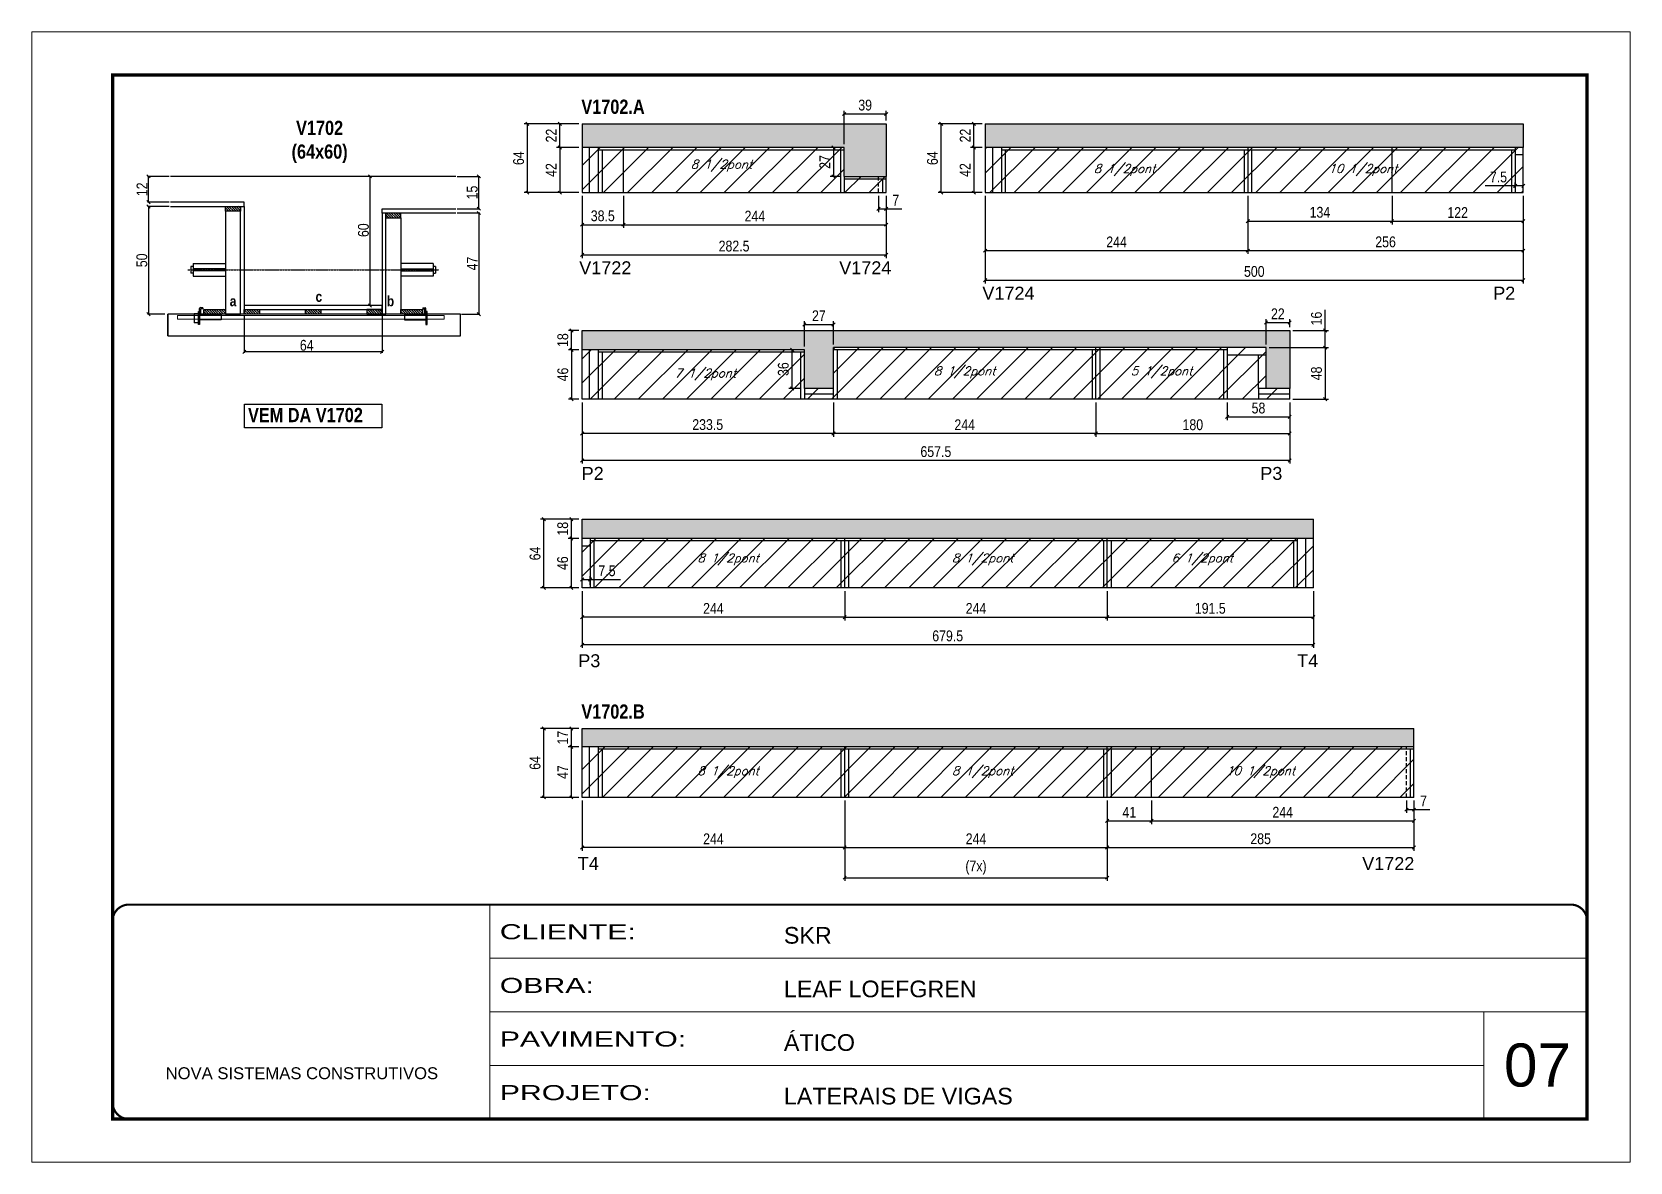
# Model space of a CAD drawing. Extents: x 3309 to 10008, y -2522 to 14608.
# Drawn here: x 6493 to 7978, y 12409 to 13459 of the extents above; entities that cross this region are included whole.
import ezdxf

# ---------------------------------------------------------------- set-up
doc = ezdxf.new("R2010")
doc.units = 0
for name, pattern in [('CONTINUO', [0]), ('DASHED', [0.75, 0.5, -0.25]), ('HIDDEN', [0.375, 0.25, -0.125])]:
    doc.linetypes.add(name, pattern=pattern)
for name, color, linetype in [('5', 5, 'Continuous'), ('barrote', 251, 'Continuous'), ('COTA', 241, 'Continuous'), ('detalhes', 4, 'Continuous'), ('NOMENCLATURA', 7, 'Continuous'), ('Painéis', 200, 'Continuous'), ('presilha', 1, 'Continuous'), ('SARR_2.2x10', 60, 'Continuous'), ('SARR_2.2x7', 40, 'Continuous'), ('SARR_3.5x7', 81, 'Continuous'), ('TENSOR', 3, 'Continuous'), ('texto', 7, 'Continuous')]:
    doc.layers.add(name, color=color, linetype=linetype)
for name, color, linetype, lineweight in [('CARIMBO', 255, 'Continuous', 9), ('CONCRETO', 251, 'Continuous', 25), ('Folhas', 255, 'Continuous', 9), ('Hachura', 251, 'Continuous', 9), ('SARRAFO DE PRESSAO', 251, 'DASHED', 9), ('SCO-___-LAJ', 2, 'Continuous', 0)]:
    doc.layers.add(name, color=color, linetype=linetype, lineweight=lineweight)
doc.styles.add('ARIAL', font='arial.ttf')
doc.styles.add('COTA TECNICA', font='techl___.ttf', dxfattribs={"height": 10})
doc.styles.add('COTA TECNICA 2X', font='techl___.ttf', dxfattribs={"height": 10})
doc.styles.add('Romans', font='romans.shx')
doc.styles.get("Standard").update_dxf_attribs({"font": 'arial.ttf'})
doc.styles.add('TECNICA', font='techb___.ttf', dxfattribs={"height": 10})
doc.styles.add('Tecnologia', font='')
doc.styles.get('Tecnologia').set_extended_font_data('Forgotten Futurist')
doc.dimstyles.new('PAINEL', dxfattribs={"dimtxt": 10, "dimasz": 3, "dimexe": 3, "dimexo": 3, "dimgap": 3, "dimtad": 1, "dimdec": 1, "dimzin": 12, "dimdsep": 46, "dimtxsty": 'COTA TECNICA', "dimblk1": 'OBLIQUE', "dimblk2": 'OBLIQUE', "dimsah": 1, "dimcen": 0.9, "dimclrd": 4, "dimclre": 4, "dimclrt": 240, "dimadec": 1, "dimazin": 3, "dimtfac": 1, "dimtdec": 1, "dimtmove": 0, "dimatfit": 3, "dimfxl": 1, "dimtolj": 1, "dimtzin": 12, "dimarcsym": 0})
doc.dimstyles.new('SECAO', dxfattribs={"dimscale": 0.333333, "dimtxt": 5, "dimasz": 9, "dimexe": 3, "dimexo": 3, "dimgap": 3, "dimtad": 1, "dimdec": 1, "dimlfac": 0.5, "dimzin": 12, "dimdsep": 46, "dimtxsty": 'COTA TECNICA 2X', "dimblk1": 'OBLIQUE', "dimblk2": 'OBLIQUE', "dimsah": 1, "dimcen": 0.9, "dimclrd": 4, "dimclre": 4, "dimclrt": 240, "dimadec": 1, "dimazin": 3, "dimtfac": 1, "dimtdec": 1, "dimtmove": 0, "dimatfit": 3, "dimfxl": 1, "dimtolj": 1, "dimtzin": 12, "dimarcsym": 0})

msp = doc.modelspace()

# ---------------------------------------------------------------- texts
at = {"layer": '5', "linetype": 'Continuous'}
for s, rotation, p in [('V1722', 0.00004, (7001.42, 13234.19)), ('V1724', 0.00004, (7243.01, 13234.19)), ('V1724', 0.00004, (7376.03, 13210.61)), ('P2', 0.00004, (7850.73, 13210.61)), ('P2', 0.00004, (7003.66, 13043.14)), ('P3', 0.00004, (7634.28, 13043.14)), ('P3', 359.99996, (7000.53, 12869.09, 0)), ('T4', 359.99996, (7668.51, 12869.09, 0)), ('T4', 0.00004, (7000.04, 12680.66, 0)), ('V1722', 0.00004, (7728.97, 12680.66, 0))]:
    msp.add_text(s, height=12, rotation=rotation, dxfattribs=at).set_placement(p)
at = {"layer": 'CARIMBO', "style": 'ARIAL'}
msp.add_text('07', height=40, dxfattribs=at).set_placement((7860.73, 12479.43))
at = {"layer": 'detalhes', "style": 'TECNICA'}
for s, p in [('a', (6676.69, 13204.44)), ('c', (6756.42, 13208.55)), ('b', (6822.66, 13204.43))]:
    msp.add_text(s, height=9.6, dxfattribs=at).set_placement(p)
at = {"layer": 'NOMENCLATURA', "style": 'TECNICA'}
for s, p in [('V1702.A', (7003.38, 13383.2)), ('VEM DA V1702', (6693.66, 13096.73)), ('V1702.B', (7003.38, 12821.24, 0))]:
    msp.add_text(s, height=13.2, dxfattribs=at).set_placement(p)
at = {"layer": 'NOMENCLATURA', "insert": (6760.16, 13376.77), "char_height": 13.2, "attachment_point": 2, "style": 'TECNICA'}
msp.add_mtext_dynamic_manual_height_columns('V1702\\P(64x60)', width=300.2766, gutter_width=1, heights=[0], dxfattribs=at)
at = {"layer": 'texto', "color": 2, "char_height": 8, "attachment_point": 5, "style": 'Romans'}
for s, insert in [('{\\Q19;\\C256;8 1/2pont}', (7133.6, 13335.02)), ('{\\Q19;\\C256;8 1/2pont}', (7508.21, 13331.02)), ('{\\Q19;\\C256;10 1/2pont}', (7729.71, 13331.02)), ('{\\Q19;\\C256;7 1/2pont}', (7118.6, 13141)), ('{\\Q19;\\C256;8 1/2pont}', (7359.6, 13143)), ('{\\Q19;\\C256;5 1/2pont}', (7542.6, 13143)), ('{\\Q19;\\C256;8 1/2pont}', (7139.85, 12969.21, 0)), ('{\\Q19;\\C256;8 1/2pont}', (7376.35, 12969.21, 0)), ('{\\Q19;\\C256;6 1/2pont}', (7580.35, 12969.21, 0)), ('{\\Q19;\\C256;8 1/2pont}', (7139.85, 12771.55, 0)), ('{\\Q19;\\C256;8 1/2pont}', (7376.35, 12771.55, 0)), ('{\\Q19;\\C256;10 1/2pont}', (7634.6, 12771.55, 0))]:
    msp.add_mtext(s, dxfattribs=dict(at, insert=insert))

# ---------------------------------------------------------------- blocks, each defined once
blk = doc.blocks.new('9999999999')
at = {"color": 30, "linetype": 'CONTINUO'}
for p, q in [((98564.6, 34230.2), (98564.6, 34429.4)), ((98564.6, 34379.6), (99584, 34379.6)), ((98564.6, 34329.8), (99488, 34329.8)), ((99584, 34329.8), (99488, 34329.8)), ((99488, 34329.8), (99488, 34230.2)), ((98564.6, 34280), (99488, 34280))]:
    blk.add_line(p, q, dxfattribs=at)
at = {"color": 30, "linetype": 'CONTINUO', "const_width": 2}
blk.add_lwpolyline([(99584, 34230.2), (99584, 34414.4, 0.414214), (99569, 34429.4), (98229, 34429.4, 0.414214), (98214, 34414.4), (98214, 34245.2, 0.414214), (98229, 34230.2), (99584, 34230.2)], format="xyb", dxfattribs=at)
at = {"layer": 'Folhas'}
blk.add_lwpolyline([(98139, 34190.2), (99624, 34190.2), (99624, 35240.2), (98139, 35240.2)], close=True, dxfattribs=at)
at = {"layer": 'Folhas', "color": 30, "const_width": 3}
blk.add_lwpolyline([(98214, 34230.2), (99584, 34230.2), (99584, 35200.2), (98214, 35200.2)], close=True, dxfattribs=at)
at = {"color": 7, "linetype": 'Continuous', "ltscale": 5, "style": 'ARIAL'}
for s, height, p in [('SKR', 15.48, (98837.7, 34393.1)), ('LEAF LOEFGREN', 15.483, (98837.7, 34343.3)), ('ÁTICO', 15.48, (98837.7, 34293.5)), ('NOVA SISTEMAS CONSTRUTIVOS', 11.059, (98263.2, 34267.2)), ('LATERAIS DE VIGAS', 15.483, (98837.7, 34243.7))]:
    blk.add_text(s, height=height, dxfattribs=at).set_placement(p)
at = {"layer": 'Folhas', "color": 7, "style": 'Tecnologia', "width": 1.5}
for s, p in [('CLIENTE:', (98573.7, 34397.2)), ('OBRA:', (98573.7, 34347.3)), ('PAVIMENTO:', (98573.7, 34297.5)), ('PROJETO:', (98573.7, 34247.7))]:
    blk.add_text(s, height=14, dxfattribs=at).set_placement(p)
blk = doc.blocks.new('_Oblique')
at = {"color": 0, "linetype": 'ByBlock', "lineweight": -2}
blk.add_line((-0.5, -0.5), (0.5, 0.5), dxfattribs=at)
blk = doc.blocks.new('*D2413')
at = {"layer": 'COTA', "color": 4, "lineweight": -2, "transparency": 16777216}
for p, q in [((6690.2, 13196.1), (6690.2, 13161)), ((6818.2, 13196.1), (6818.2, 13161)), ((6818.2, 13162), (6690.2, 13162))]:
    blk.add_line(p, q, dxfattribs=at)
at = {"layer": 'Defpoints', "color": 0, "transparency": 16777216}
for p in [(6690.2, 13197.1), (6818.2, 13197.1), (6690.2, 13162)]:
    blk.add_point(p, dxfattribs=at)
at = {"layer": 'COTA', "color": 4, "lineweight": -2, "transparency": 16777216, "xscale": 3, "yscale": 3, "zscale": 3, "rotation": 180}
blk.add_blockref('_Oblique', (6690.2, 13162), dxfattribs=at)
at = {"layer": 'COTA', "color": 4, "lineweight": -2, "transparency": 16777216, "xscale": 3, "yscale": 3, "zscale": 3}
blk.add_blockref('_Oblique', (6818.2, 13162), dxfattribs=at)
at = {"layer": 'COTA', "color": 240, "transparency": 16777216, "insert": (6748.2, 13168.1), "char_height": 10, "attachment_point": 5, "style": 'COTA TECNICA 2X'}
blk.add_mtext('\\A1;64', dxfattribs=at)
blk = doc.blocks.new('PRESILHA METÁLICA 1')
at = {"layer": 'presilha'}
for p, q in [((0, 13), (6, 13)), ((0, 13), (0, 0)), ((6, 0), (0, 0)), ((6, 15.5), (7.5, 15.5)), ((6, -2.5), (6, 15.5)), ((6, 13), (6, 0)), ((7.5, 10.6), (7.5, 19.9)), ((7.5, 15.5), (7.5, -2.5)), ((37.5, 4.1), (7.5, 4.1)), ((12, 21), (8.6, 21)), ((9, 11.6), (9, 18.9)), ((12, 19.5), (9.6, 19.5)), ((37.5, 11), (9.6, 11)), ((12, 21), (12, 19.5)), ((37.5, 11), (37.5, 4.1)), ((7.5, -2.5), (6, -2.5))]:
    blk.add_line(p, q, dxfattribs=at)
for centre, radius, start, end in [((8.6, 19.9), 1.14, 90, 180), ((9.6, 18.9), 0.57, 90, 180), ((9.6, 11.6), 0.57, 180, 270)]:
    blk.add_arc(centre, radius, start, end, dxfattribs=at)
blk = doc.blocks.new('PRESILHA METÁLICA 2')
at = {"layer": 'presilha'}
for p, q in [((-5.2, 23.5), (-5.2, 22)), ((-5.2, 23.5), (-1.9, 23.5)), ((-0.8, 14.6), (-0.8, 22.4)), ((-30.8, 13.5), (-30.8, 6.6)), ((-30.8, 13.5), (-2.8, 13.5)), ((-30.8, 6.6), (-0.8, 6.6)), ((-5.2, 22), (-2.8, 22)), ((-2.2, 14.1), (-2.2, 21.4)), ((0.8, 18), (-0.8, 18)), ((-0.8, 18), (-0.8, 0)), ((-0.8, 0), (0.8, 0)), ((0.8, 0), (0.8, 18))]:
    blk.add_line(p, q, dxfattribs=at)
for centre, radius, start, end in [((-1.9, 22.4), 1.14, 0, 90), ((-2.8, 21.4), 0.57, 0, 90), ((-2.8, 14.1), 0.57, 270, 0)]:
    blk.add_arc(centre, radius, start, end, dxfattribs=at)
blk = doc.blocks.new('*D2414')
at = {"layer": 'COTA', "color": 4, "lineweight": -2, "transparency": 16777216}
for p, q in [((6620.5, 13297.1), (6600.1, 13297.1)), ((6601.1, 13297.1), (6601.1, 13197.1)), ((6616.3, 13197.1), (6600.1, 13197.1))]:
    blk.add_line(p, q, dxfattribs=at)
at = {"layer": 'Defpoints', "color": 0, "transparency": 16777216}
for p in [(6621.5, 13297.1), (6601.1, 13197.1), (6617.3, 13197.1)]:
    blk.add_point(p, dxfattribs=at)
at = {"layer": 'COTA', "color": 4, "lineweight": -2, "transparency": 16777216, "xscale": 3, "yscale": 3, "zscale": 3}
for p, rotation in [((6601.1, 13297.1), 90), ((6601.1, 13197.1), 270)]:
    blk.add_blockref('_Oblique', p, dxfattribs=dict(at, rotation=rotation))
at = {"layer": 'COTA', "color": 240, "transparency": 16777216, "insert": (6595, 13247.1), "char_height": 10, "attachment_point": 5, "rotation": 90, "style": 'COTA TECNICA 2X'}
blk.add_mtext('\\A1;50', dxfattribs=at)
blk = doc.blocks.new('*D2415')
at = {"layer": 'COTA', "color": 4, "lineweight": -2, "transparency": 16777216}
for p, q in [((6887.9, 13291.1), (6909.1, 13291.1)), ((6908.1, 13291.1), (6908.1, 13197.1)), ((6892, 13197.1), (6909.1, 13197.1))]:
    blk.add_line(p, q, dxfattribs=at)
at = {"layer": 'Defpoints', "color": 0, "transparency": 16777216}
for p in [(6886.9, 13291.1), (6891, 13197.1), (6908.1, 13197.1)]:
    blk.add_point(p, dxfattribs=at)
at = {"layer": 'COTA', "color": 4, "lineweight": -2, "transparency": 16777216, "xscale": 3, "yscale": 3, "zscale": 3}
for p, rotation in [((6908.1, 13291.1), 90), ((6908.1, 13197.1), 270)]:
    blk.add_blockref('_Oblique', p, dxfattribs=dict(at, rotation=rotation))
at = {"layer": 'COTA', "color": 240, "transparency": 16777216, "insert": (6902, 13244.1), "char_height": 10, "attachment_point": 5, "rotation": 90, "style": 'COTA TECNICA 2X'}
blk.add_mtext('\\A1;47', dxfattribs=at)
blk = doc.blocks.new('*D2416')
at = {"layer": 'COTA', "color": 4, "lineweight": -2, "transparency": 16777216}
for p, q in [((6817.2, 13325.1), (6806, 13325.1)), ((6807, 13205.1), (6807, 13325.1)), ((6817.2, 13205.1), (6806, 13205.1))]:
    blk.add_line(p, q, dxfattribs=at)
at = {"layer": 'Defpoints', "color": 0, "transparency": 16777216}
for p in [(6807, 13325.1), (6818.2, 13325.1), (6818.2, 13205.1)]:
    blk.add_point(p, dxfattribs=at)
at = {"layer": 'COTA', "color": 4, "lineweight": -2, "transparency": 16777216, "xscale": 3, "yscale": 3, "zscale": 3}
for p, rotation in [((6807, 13325.1), 90), ((6807, 13205.1), 270)]:
    blk.add_blockref('_Oblique', p, dxfattribs=dict(at, rotation=rotation))
at = {"layer": 'COTA', "color": 240, "transparency": 16777216, "insert": (6800.9, 13275.1), "char_height": 10, "attachment_point": 5, "rotation": 90, "style": 'COTA TECNICA 2X'}
blk.add_mtext('\\A1;60', dxfattribs=at)
blk = doc.blocks.new('*D2417')
at = {"layer": 'COTA', "color": 4, "lineweight": -2, "transparency": 16777216}
for p, q in [((6887.9, 13325.1), (6909.1, 13325.1)), ((6908.1, 13295.1), (6908.1, 13325.1)), ((6887.9, 13295.1), (6909.1, 13295.1))]:
    blk.add_line(p, q, dxfattribs=at)
at = {"layer": 'Defpoints', "color": 0, "transparency": 16777216}
for p in [(6886.9, 13325.1), (6908.1, 13325.1), (6886.9, 13295.1)]:
    blk.add_point(p, dxfattribs=at)
at = {"layer": 'COTA', "color": 4, "lineweight": -2, "transparency": 16777216, "xscale": 3, "yscale": 3, "zscale": 3}
for p, rotation in [((6908.1, 13325.1), 90), ((6908.1, 13295.1), 270)]:
    blk.add_blockref('_Oblique', p, dxfattribs=dict(at, rotation=rotation))
at = {"layer": 'COTA', "color": 240, "transparency": 16777216, "insert": (6902, 13310.1), "char_height": 10, "attachment_point": 5, "rotation": 90, "style": 'COTA TECNICA 2X'}
blk.add_mtext('\\A1;15', dxfattribs=at)
blk = doc.blocks.new('*D2427')
at = {"layer": 'COTA', "color": 4, "lineweight": -2, "transparency": 16777216}
for p, q in [((6620.5, 13325.1), (6600.1, 13325.1)), ((6601.1, 13301.1), (6601.1, 13325.1)), ((6620.5, 13301.1), (6600.1, 13301.1))]:
    blk.add_line(p, q, dxfattribs=at)
at = {"layer": 'Defpoints', "color": 0, "transparency": 16777216}
for p in [(6601.1, 13325.1), (6621.5, 13325.1), (6621.5, 13301.1)]:
    blk.add_point(p, dxfattribs=at)
at = {"layer": 'COTA', "color": 4, "lineweight": -2, "transparency": 16777216, "xscale": 3, "yscale": 3, "zscale": 3}
for p, rotation in [((6601.1, 13325.1), 90), ((6601.1, 13301.1), 270)]:
    blk.add_blockref('_Oblique', p, dxfattribs=dict(at, rotation=rotation))
at = {"layer": 'COTA', "color": 240, "transparency": 16777216, "insert": (6595.1, 13313.1), "char_height": 10, "attachment_point": 5, "rotation": 90, "style": 'COTA TECNICA 2X'}
blk.add_mtext('\\A1;12', dxfattribs=at)
blk = doc.blocks.new('*D2428')
at = {"layer": 'COTA', "color": 4, "lineweight": -2, "transparency": 16777216}
for p, q in [((7004.1, 13307), (7004.1, 13249.2)), ((7286.6, 13307), (7286.6, 13249.2)), ((7004.1, 13252.2), (7286.6, 13252.2))]:
    blk.add_line(p, q, dxfattribs=at)
at = {"layer": 'Defpoints', "color": 0, "transparency": 16777216}
for p in [(7004.1, 13310), (7286.6, 13310), (7286.6, 13252.2)]:
    blk.add_point(p, dxfattribs=at)
at = {"layer": 'COTA', "color": 4, "lineweight": -2, "transparency": 16777216, "xscale": 3, "yscale": 3, "zscale": 3, "rotation": 180}
blk.add_blockref('_Oblique', (7004.1, 13252.2), dxfattribs=at)
at = {"layer": 'COTA', "color": 4, "lineweight": -2, "transparency": 16777216, "xscale": 3, "yscale": 3, "zscale": 3}
blk.add_blockref('_Oblique', (7286.6, 13252.2), dxfattribs=at)
at = {"layer": 'COTA', "color": 240, "transparency": 16777216, "insert": (7145.3, 13260.3), "char_height": 10, "attachment_point": 5, "style": 'COTA TECNICA'}
blk.add_mtext('\\A1;282.5', dxfattribs=at)
blk = doc.blocks.new('*D2429')
at = {"layer": 'COTA', "color": 4, "lineweight": -2, "transparency": 16777216}
for p, q in [((7001.1, 13374), (6980.4, 13374)), ((6983.4, 13352), (6983.4, 13374)), ((7001.1, 13352), (6980.4, 13352))]:
    blk.add_line(p, q, dxfattribs=at)
at = {"layer": 'Defpoints', "color": 0, "transparency": 16777216}
for p in [(6983.4, 13374), (7004.1, 13374), (7004.1, 13352)]:
    blk.add_point(p, dxfattribs=at)
at = {"layer": 'COTA', "color": 4, "lineweight": -2, "transparency": 16777216, "xscale": 3, "yscale": 3, "zscale": 3}
for p, rotation in [((6983.4, 13374), 90), ((6983.4, 13352), 270)]:
    blk.add_blockref('_Oblique', p, dxfattribs=dict(at, rotation=rotation))
at = {"layer": 'COTA', "color": 240, "transparency": 16777216, "insert": (6975.4, 13363), "char_height": 10, "attachment_point": 5, "rotation": 90, "style": 'COTA TECNICA'}
blk.add_mtext('\\A1;22', dxfattribs=at)
blk = doc.blocks.new('*D2430')
at = {"layer": 'COTA', "color": 4, "lineweight": -2, "transparency": 16777216}
for p, q in [((7001.1, 13352), (6980.4, 13352)), ((6983.4, 13352), (6983.4, 13310)), ((7001.1, 13310), (6980.4, 13310))]:
    blk.add_line(p, q, dxfattribs=at)
at = {"layer": 'Defpoints', "color": 0, "transparency": 16777216}
for p in [(7004.1, 13352), (6983.4, 13310), (7004.1, 13310)]:
    blk.add_point(p, dxfattribs=at)
at = {"layer": 'COTA', "color": 4, "lineweight": -2, "transparency": 16777216, "xscale": 3, "yscale": 3, "zscale": 3}
for p, rotation in [((6983.4, 13352), 90), ((6983.4, 13310), 270)]:
    blk.add_blockref('_Oblique', p, dxfattribs=dict(at, rotation=rotation))
at = {"layer": 'COTA', "color": 240, "transparency": 16777216, "insert": (6975.3, 13331), "char_height": 10, "attachment_point": 5, "rotation": 90, "style": 'COTA TECNICA'}
blk.add_mtext('\\A1;42', dxfattribs=at)
blk = doc.blocks.new('*D2431')
at = {"layer": 'COTA', "color": 4, "lineweight": -2, "transparency": 16777216}
for p, q in [((7001.1, 13374), (6950.2, 13374)), ((6953.2, 13310), (6953.2, 13374)), ((7001.1, 13310), (6950.2, 13310))]:
    blk.add_line(p, q, dxfattribs=at)
at = {"layer": 'Defpoints', "color": 0, "transparency": 16777216}
for p in [(6953.2, 13374), (7004.1, 13374), (7004.1, 13310)]:
    blk.add_point(p, dxfattribs=at)
at = {"layer": 'COTA', "color": 4, "lineweight": -2, "transparency": 16777216, "xscale": 3, "yscale": 3, "zscale": 3}
for p, rotation in [((6953.2, 13374), 90), ((6953.2, 13310), 270)]:
    blk.add_blockref('_Oblique', p, dxfattribs=dict(at, rotation=rotation))
at = {"layer": 'COTA', "color": 240, "transparency": 16777216, "insert": (6945.1, 13342), "char_height": 10, "attachment_point": 5, "rotation": 90, "style": 'COTA TECNICA'}
blk.add_mtext('\\A1;64', dxfattribs=at)
blk = doc.blocks.new('*D2432')
at = {"layer": 'COTA', "color": 4, "lineweight": -2, "transparency": 16777216}
for p, q in [((7004.1, 13307), (7004.1, 13277.2)), ((7042.6, 13307), (7042.6, 13277.2)), ((7004.1, 13280.2), (7042.6, 13280.2))]:
    blk.add_line(p, q, dxfattribs=at)
at = {"layer": 'Defpoints', "color": 0, "transparency": 16777216}
for p in [(7004.1, 13310), (7042.6, 13310), (7042.6, 13280.2)]:
    blk.add_point(p, dxfattribs=at)
at = {"layer": 'COTA', "color": 4, "lineweight": -2, "transparency": 16777216, "xscale": 3, "yscale": 3, "zscale": 3, "rotation": 180}
blk.add_blockref('_Oblique', (7004.1, 13280.2), dxfattribs=at)
at = {"layer": 'COTA', "color": 4, "lineweight": -2, "transparency": 16777216, "xscale": 3, "yscale": 3, "zscale": 3}
blk.add_blockref('_Oblique', (7042.6, 13280.2), dxfattribs=at)
at = {"layer": 'COTA', "color": 240, "transparency": 16777216, "insert": (7023.3, 13288.4), "char_height": 10, "attachment_point": 5, "style": 'COTA TECNICA'}
blk.add_mtext('\\A1;38.5', dxfattribs=at)
blk = doc.blocks.new('*D2433')
at = {"layer": 'COTA', "color": 4, "lineweight": -2, "transparency": 16777216}
for p, q in [((7042.6, 13307), (7042.6, 13277.2)), ((7286.6, 13307), (7286.6, 13277.2)), ((7042.6, 13280.2), (7286.6, 13280.2))]:
    blk.add_line(p, q, dxfattribs=at)
at = {"layer": 'Defpoints', "color": 0, "transparency": 16777216}
for p in [(7042.6, 13310), (7286.6, 13310), (7286.6, 13280.2)]:
    blk.add_point(p, dxfattribs=at)
at = {"layer": 'COTA', "color": 4, "lineweight": -2, "transparency": 16777216, "xscale": 3, "yscale": 3, "zscale": 3, "rotation": 180}
blk.add_blockref('_Oblique', (7042.6, 13280.2), dxfattribs=at)
at = {"layer": 'COTA', "color": 4, "lineweight": -2, "transparency": 16777216, "xscale": 3, "yscale": 3, "zscale": 3}
blk.add_blockref('_Oblique', (7286.6, 13280.2), dxfattribs=at)
at = {"layer": 'COTA', "color": 240, "transparency": 16777216, "insert": (7164.6, 13288.2), "char_height": 10, "attachment_point": 5, "style": 'COTA TECNICA'}
blk.add_mtext('\\A1;244', dxfattribs=at)
blk = doc.blocks.new('*D2434')
at = {"layer": 'COTA', "color": 4, "lineweight": -2, "transparency": 16777216}
for p, q in [((7279.6, 13307), (7279.6, 13291.9)), ((7286.6, 13307), (7286.6, 13291.9)), ((7279.6, 13294.9), (7286.6, 13294.9)), ((7286.6, 13294.9), (7301.3, 13294.9))]:
    blk.add_line(p, q, dxfattribs=at)
at = {"layer": 'Defpoints', "color": 0, "transparency": 16777216}
for p in [(7279.6, 13310), (7286.6, 13310), (7286.6, 13294.9)]:
    blk.add_point(p, dxfattribs=at)
at = {"layer": 'COTA', "color": 4, "lineweight": -2, "transparency": 16777216, "xscale": 3, "yscale": 3, "zscale": 3, "rotation": 180}
blk.add_blockref('_Oblique', (7279.6, 13294.9), dxfattribs=at)
at = {"layer": 'COTA', "color": 4, "lineweight": -2, "transparency": 16777216, "xscale": 3, "yscale": 3, "zscale": 3}
blk.add_blockref('_Oblique', (7286.6, 13294.9), dxfattribs=at)
at = {"layer": 'COTA', "color": 240, "transparency": 16777216, "insert": (7295.5, 13303), "char_height": 10, "attachment_point": 5, "style": 'COTA TECNICA'}
blk.add_mtext('\\A1;7', dxfattribs=at)
blk = doc.blocks.new('*D2435')
at = {"layer": 'COTA', "color": 4, "lineweight": -2, "transparency": 16777216}
for p, q in [((7247.6, 13355), (7247.6, 13386.1)), ((7247.6, 13383.1), (7286.6, 13383.1)), ((7286.6, 13377), (7286.6, 13386.1))]:
    blk.add_line(p, q, dxfattribs=at)
at = {"layer": 'Defpoints', "color": 0, "transparency": 16777216}
for p in [(7286.6, 13383.1), (7286.6, 13374), (7247.6, 13352)]:
    blk.add_point(p, dxfattribs=at)
at = {"layer": 'COTA', "color": 4, "lineweight": -2, "transparency": 16777216, "xscale": 3, "yscale": 3, "zscale": 3, "rotation": 180}
blk.add_blockref('_Oblique', (7247.6, 13383.1), dxfattribs=at)
at = {"layer": 'COTA', "color": 4, "lineweight": -2, "transparency": 16777216, "xscale": 3, "yscale": 3, "zscale": 3}
blk.add_blockref('_Oblique', (7286.6, 13383.1), dxfattribs=at)
at = {"layer": 'COTA', "color": 240, "transparency": 16777216, "insert": (7267.1, 13391.3), "char_height": 10, "attachment_point": 5, "style": 'COTA TECNICA'}
blk.add_mtext('\\A1;39', dxfattribs=at)
blk = doc.blocks.new('*D2436')
at = {"layer": 'COTA', "color": 4, "lineweight": -2, "transparency": 16777216}
for p, q in [((7244.6, 13352), (7234.7, 13352)), ((7237.7, 13352), (7237.7, 13325)), ((7244.6, 13325), (7234.7, 13325))]:
    blk.add_line(p, q, dxfattribs=at)
at = {"layer": 'Defpoints', "color": 0, "transparency": 16777216}
for p in [(7247.6, 13352), (7237.7, 13325), (7247.6, 13325)]:
    blk.add_point(p, dxfattribs=at)
at = {"layer": 'COTA', "color": 4, "lineweight": -2, "transparency": 16777216, "xscale": 3, "yscale": 3, "zscale": 3}
for p, rotation in [((7237.7, 13352), 90), ((7237.7, 13325), 270)]:
    blk.add_blockref('_Oblique', p, dxfattribs=dict(at, rotation=rotation))
at = {"layer": 'COTA', "color": 240, "transparency": 16777216, "insert": (7229.6, 13338.5), "char_height": 10, "attachment_point": 5, "rotation": 90, "style": 'COTA TECNICA'}
blk.add_mtext('\\A1;27', dxfattribs=at)
blk = doc.blocks.new('*D2437')
at = {"layer": 'COTA', "color": 4, "lineweight": -2, "transparency": 16777216}
for p, q in [((7378.7, 13307), (7378.7, 13225.6)), ((7878.7, 13307), (7878.7, 13225.6)), ((7378.7, 13228.6), (7878.7, 13228.6))]:
    blk.add_line(p, q, dxfattribs=at)
at = {"layer": 'Defpoints', "color": 0, "transparency": 16777216}
for p in [(7378.7, 13310), (7878.7, 13310), (7878.7, 13228.6)]:
    blk.add_point(p, dxfattribs=at)
at = {"layer": 'COTA', "color": 4, "lineweight": -2, "transparency": 16777216, "xscale": 3, "yscale": 3, "zscale": 3, "rotation": 180}
blk.add_blockref('_Oblique', (7378.7, 13228.6), dxfattribs=at)
at = {"layer": 'COTA', "color": 4, "lineweight": -2, "transparency": 16777216, "xscale": 3, "yscale": 3, "zscale": 3}
blk.add_blockref('_Oblique', (7878.7, 13228.6), dxfattribs=at)
at = {"layer": 'COTA', "color": 240, "transparency": 16777216, "insert": (7628.7, 13236.7), "char_height": 10, "attachment_point": 5, "style": 'COTA TECNICA'}
blk.add_mtext('\\A1;500', dxfattribs=at)
blk = doc.blocks.new('*D2438')
at = {"layer": 'COTA', "color": 4, "lineweight": -2, "transparency": 16777216}
for p, q in [((7378.7, 13307), (7378.7, 13253.1)), ((7622.7, 13307), (7622.7, 13253.1)), ((7378.7, 13256.1), (7622.7, 13256.1))]:
    blk.add_line(p, q, dxfattribs=at)
at = {"layer": 'Defpoints', "color": 0, "transparency": 16777216}
for p in [(7378.7, 13310), (7622.7, 13310), (7622.7, 13256.1)]:
    blk.add_point(p, dxfattribs=at)
at = {"layer": 'COTA', "color": 4, "lineweight": -2, "transparency": 16777216, "xscale": 3, "yscale": 3, "zscale": 3, "rotation": 180}
blk.add_blockref('_Oblique', (7378.7, 13256.1), dxfattribs=at)
at = {"layer": 'COTA', "color": 4, "lineweight": -2, "transparency": 16777216, "xscale": 3, "yscale": 3, "zscale": 3}
blk.add_blockref('_Oblique', (7622.7, 13256.1), dxfattribs=at)
at = {"layer": 'COTA', "color": 240, "transparency": 16777216, "insert": (7500.7, 13264.2), "char_height": 10, "attachment_point": 5, "style": 'COTA TECNICA'}
blk.add_mtext('\\A1;244', dxfattribs=at)
blk = doc.blocks.new('*D2439')
at = {"layer": 'COTA', "color": 4, "lineweight": -2, "transparency": 16777216}
for p, q in [((7622.7, 13307), (7622.7, 13253.1)), ((7878.7, 13307), (7878.7, 13253.1)), ((7622.7, 13256.1), (7878.7, 13256.1))]:
    blk.add_line(p, q, dxfattribs=at)
at = {"layer": 'Defpoints', "color": 0, "transparency": 16777216}
for p in [(7622.7, 13310), (7878.7, 13310), (7878.7, 13256.1)]:
    blk.add_point(p, dxfattribs=at)
at = {"layer": 'COTA', "color": 4, "lineweight": -2, "transparency": 16777216, "xscale": 3, "yscale": 3, "zscale": 3, "rotation": 180}
blk.add_blockref('_Oblique', (7622.7, 13256.1), dxfattribs=at)
at = {"layer": 'COTA', "color": 4, "lineweight": -2, "transparency": 16777216, "xscale": 3, "yscale": 3, "zscale": 3}
blk.add_blockref('_Oblique', (7878.7, 13256.1), dxfattribs=at)
at = {"layer": 'COTA', "color": 240, "transparency": 16777216, "insert": (7750.7, 13264.2), "char_height": 10, "attachment_point": 5, "style": 'COTA TECNICA'}
blk.add_mtext('\\A1;256', dxfattribs=at)
blk = doc.blocks.new('*D2440')
at = {"layer": 'COTA', "color": 4, "lineweight": -2, "transparency": 16777216}
for p, q in [((7375.7, 13374), (7365.1, 13374)), ((7368.1, 13352), (7368.1, 13374)), ((7375.7, 13352), (7365.1, 13352))]:
    blk.add_line(p, q, dxfattribs=at)
at = {"layer": 'Defpoints', "color": 0, "transparency": 16777216}
for p in [(7368.1, 13374), (7378.7, 13374), (7378.7, 13352)]:
    blk.add_point(p, dxfattribs=at)
at = {"layer": 'COTA', "color": 4, "lineweight": -2, "transparency": 16777216, "xscale": 3, "yscale": 3, "zscale": 3}
for p, rotation in [((7368.1, 13374), 90), ((7368.1, 13352), 270)]:
    blk.add_blockref('_Oblique', p, dxfattribs=dict(at, rotation=rotation))
at = {"layer": 'COTA', "color": 240, "transparency": 16777216, "insert": (7360.1, 13363), "char_height": 10, "attachment_point": 5, "rotation": 90, "style": 'COTA TECNICA'}
blk.add_mtext('\\A1;22', dxfattribs=at)
blk = doc.blocks.new('*D2441')
at = {"layer": 'COTA', "color": 4, "lineweight": -2, "transparency": 16777216}
for p, q in [((7375.7, 13352), (7365.1, 13352)), ((7368.1, 13352), (7368.1, 13310)), ((7375.7, 13310), (7365.1, 13310))]:
    blk.add_line(p, q, dxfattribs=at)
at = {"layer": 'Defpoints', "color": 0, "transparency": 16777216}
for p in [(7378.7, 13352), (7368.1, 13310), (7378.7, 13310)]:
    blk.add_point(p, dxfattribs=at)
at = {"layer": 'COTA', "color": 4, "lineweight": -2, "transparency": 16777216, "xscale": 3, "yscale": 3, "zscale": 3}
for p, rotation in [((7368.1, 13352), 90), ((7368.1, 13310), 270)]:
    blk.add_blockref('_Oblique', p, dxfattribs=dict(at, rotation=rotation))
at = {"layer": 'COTA', "color": 240, "transparency": 16777216, "insert": (7360, 13331), "char_height": 10, "attachment_point": 5, "rotation": 90, "style": 'COTA TECNICA'}
blk.add_mtext('\\A1;42', dxfattribs=at)
blk = doc.blocks.new('*D2442')
at = {"layer": 'COTA', "color": 4, "lineweight": -2, "transparency": 16777216}
for p, q in [((7375.7, 13374), (7334.8, 13374)), ((7337.8, 13310), (7337.8, 13374)), ((7375.7, 13310), (7334.8, 13310))]:
    blk.add_line(p, q, dxfattribs=at)
at = {"layer": 'Defpoints', "color": 0, "transparency": 16777216}
for p in [(7337.8, 13374), (7378.7, 13374), (7378.7, 13310)]:
    blk.add_point(p, dxfattribs=at)
at = {"layer": 'COTA', "color": 4, "lineweight": -2, "transparency": 16777216, "xscale": 3, "yscale": 3, "zscale": 3}
for p, rotation in [((7337.8, 13374), 90), ((7337.8, 13310), 270)]:
    blk.add_blockref('_Oblique', p, dxfattribs=dict(at, rotation=rotation))
at = {"layer": 'COTA', "color": 240, "transparency": 16777216, "insert": (7329.7, 13342), "char_height": 10, "attachment_point": 5, "rotation": 90, "style": 'COTA TECNICA'}
blk.add_mtext('\\A1;64', dxfattribs=at)
blk = doc.blocks.new('*D2443')
at = {"layer": 'COTA', "color": 4, "lineweight": -2, "transparency": 16777216}
for p, q in [((7756.7, 13307), (7756.7, 13280.5)), ((7878.7, 13307), (7878.7, 13280.5)), ((7756.7, 13283.5), (7878.7, 13283.5))]:
    blk.add_line(p, q, dxfattribs=at)
at = {"layer": 'Defpoints', "color": 0, "transparency": 16777216}
for p in [(7756.7, 13310), (7878.7, 13310), (7878.7, 13283.5)]:
    blk.add_point(p, dxfattribs=at)
at = {"layer": 'COTA', "color": 4, "lineweight": -2, "transparency": 16777216, "xscale": 3, "yscale": 3, "zscale": 3, "rotation": 180}
blk.add_blockref('_Oblique', (7756.7, 13283.5), dxfattribs=at)
at = {"layer": 'COTA', "color": 4, "lineweight": -2, "transparency": 16777216, "xscale": 3, "yscale": 3, "zscale": 3}
blk.add_blockref('_Oblique', (7878.7, 13283.5), dxfattribs=at)
at = {"layer": 'COTA', "color": 240, "transparency": 16777216, "insert": (7817.7, 13291.5), "char_height": 10, "attachment_point": 5, "style": 'COTA TECNICA'}
blk.add_mtext('\\A1;122', dxfattribs=at)
blk = doc.blocks.new('*D2444')
at = {"layer": 'COTA', "color": 4, "lineweight": -2, "transparency": 16777216}
for p, q in [((7622.7, 13307), (7622.7, 13280.5)), ((7756.7, 13307), (7756.7, 13280.5)), ((7622.7, 13283.5), (7756.7, 13283.5))]:
    blk.add_line(p, q, dxfattribs=at)
at = {"layer": 'Defpoints', "color": 0, "transparency": 16777216}
for p in [(7622.7, 13310), (7756.7, 13310), (7756.7, 13283.5)]:
    blk.add_point(p, dxfattribs=at)
at = {"layer": 'COTA', "color": 4, "lineweight": -2, "transparency": 16777216, "xscale": 3, "yscale": 3, "zscale": 3, "rotation": 180}
blk.add_blockref('_Oblique', (7622.7, 13283.5), dxfattribs=at)
at = {"layer": 'COTA', "color": 4, "lineweight": -2, "transparency": 16777216, "xscale": 3, "yscale": 3, "zscale": 3}
blk.add_blockref('_Oblique', (7756.7, 13283.5), dxfattribs=at)
at = {"layer": 'COTA', "color": 240, "transparency": 16777216, "insert": (7689.7, 13291.7), "char_height": 10, "attachment_point": 5, "style": 'COTA TECNICA'}
blk.add_mtext('\\A1;134', dxfattribs=at)
blk = doc.blocks.new('*D2418')
at = {"layer": 'COTA', "color": 4, "lineweight": -2, "transparency": 16777216}
for p, q in [((7871.2, 13316.4), (7843.1, 13316.4)), ((7871.2, 13314.6), (7871.2, 13319.4)), ((7878.7, 13316.4), (7871.2, 13316.4)), ((7878.7, 13314.6), (7878.7, 13319.4))]:
    blk.add_line(p, q, dxfattribs=at)
at = {"layer": 'Defpoints', "color": 0, "transparency": 16777216}
for p in [(7871.2, 13316.4), (7871.2, 13311.6), (7878.7, 13311.6)]:
    blk.add_point(p, dxfattribs=at)
at = {"layer": 'COTA', "color": 4, "lineweight": -2, "transparency": 16777216, "xscale": 3, "yscale": 3, "zscale": 3, "rotation": 180}
blk.add_blockref('_Oblique', (7871.2, 13316.4), dxfattribs=at)
at = {"layer": 'COTA', "color": 4, "lineweight": -2, "transparency": 16777216, "xscale": 3, "yscale": 3, "zscale": 3}
blk.add_blockref('_Oblique', (7878.7, 13316.4), dxfattribs=at)
at = {"layer": 'COTA', "color": 240, "transparency": 16777216, "insert": (7855.6, 13324.5), "char_height": 10, "attachment_point": 5, "style": 'COTA TECNICA'}
blk.add_mtext('\\A1;7.5', dxfattribs=at)
blk = doc.blocks.new('*D2419')
at = {"layer": 'COTA', "color": 4, "linetype": 'ByBlock', "lineweight": -2, "transparency": 16777216}
for p, q in [((7237.6, 13115), (7237.6, 13083.2)), ((7481.6, 13115), (7481.6, 13083.2)), ((7481.6, 13086.2), (7237.6, 13086.2))]:
    blk.add_line(p, q, dxfattribs=at)
at = {"layer": 'Defpoints', "color": 0, "linetype": 'ByBlock', "transparency": 16777216}
for p in [(7237.6, 13118), (7481.6, 13118), (7237.6, 13086.2)]:
    blk.add_point(p, dxfattribs=at)
at = {"layer": 'COTA', "color": 4, "linetype": 'ByBlock', "lineweight": -2, "transparency": 16777216, "xscale": 3, "yscale": 3, "zscale": 3, "rotation": 180}
blk.add_blockref('_Oblique', (7237.6, 13086.2), dxfattribs=at)
at = {"layer": 'COTA', "color": 4, "linetype": 'ByBlock', "lineweight": -2, "transparency": 16777216, "xscale": 3, "yscale": 3, "zscale": 3}
blk.add_blockref('_Oblique', (7481.6, 13086.2), dxfattribs=at)
at = {"layer": 'COTA', "color": 240, "linetype": 'ByBlock', "transparency": 16777216, "insert": (7359.6, 13094.3), "char_height": 10, "attachment_point": 5, "style": 'COTA TECNICA'}
blk.add_mtext('\\A1;244', dxfattribs=at)
blk = doc.blocks.new('*D2420')
at = {"layer": 'COTA', "color": 4, "linetype": 'ByBlock', "lineweight": -2, "transparency": 16777216}
for p, q in [((7004.1, 13115), (7004.1, 13083.2)), ((7237.6, 13115), (7237.6, 13083.2)), ((7237.6, 13086.2), (7004.1, 13086.2))]:
    blk.add_line(p, q, dxfattribs=at)
at = {"layer": 'Defpoints', "color": 0, "linetype": 'ByBlock', "transparency": 16777216}
for p in [(7004.1, 13118), (7237.6, 13118), (7004.1, 13086.2)]:
    blk.add_point(p, dxfattribs=at)
at = {"layer": 'COTA', "color": 4, "linetype": 'ByBlock', "lineweight": -2, "transparency": 16777216, "xscale": 3, "yscale": 3, "zscale": 3, "rotation": 180}
blk.add_blockref('_Oblique', (7004.1, 13086.2), dxfattribs=at)
at = {"layer": 'COTA', "color": 4, "linetype": 'ByBlock', "lineweight": -2, "transparency": 16777216, "xscale": 3, "yscale": 3, "zscale": 3}
blk.add_blockref('_Oblique', (7237.6, 13086.2), dxfattribs=at)
at = {"layer": 'COTA', "color": 240, "linetype": 'ByBlock', "transparency": 16777216, "insert": (7120.8, 13094.4), "char_height": 10, "attachment_point": 5, "style": 'COTA TECNICA'}
blk.add_mtext('\\A1;233.5', dxfattribs=at)
blk = doc.blocks.new('*D2445')
at = {"layer": 'COTA', "color": 4, "linetype": 'ByBlock', "lineweight": -2, "transparency": 16777216}
for p, q in [((7004.1, 13115), (7004.1, 13058.2)), ((7661.6, 13115), (7661.6, 13058.2)), ((7661.6, 13061.2), (7004.1, 13061.2))]:
    blk.add_line(p, q, dxfattribs=at)
at = {"layer": 'Defpoints', "color": 0, "linetype": 'ByBlock', "transparency": 16777216}
for p in [(7004.1, 13118), (7661.6, 13118), (7004.1, 13061.2)]:
    blk.add_point(p, dxfattribs=at)
at = {"layer": 'COTA', "color": 4, "linetype": 'ByBlock', "lineweight": -2, "transparency": 16777216, "xscale": 3, "yscale": 3, "zscale": 3, "rotation": 180}
blk.add_blockref('_Oblique', (7004.1, 13061.2), dxfattribs=at)
at = {"layer": 'COTA', "color": 4, "linetype": 'ByBlock', "lineweight": -2, "transparency": 16777216, "xscale": 3, "yscale": 3, "zscale": 3}
blk.add_blockref('_Oblique', (7661.6, 13061.2), dxfattribs=at)
at = {"layer": 'COTA', "color": 240, "linetype": 'ByBlock', "transparency": 16777216, "insert": (7332.8, 13069.3), "char_height": 10, "attachment_point": 5, "style": 'COTA TECNICA'}
blk.add_mtext('\\A1;657.5', dxfattribs=at)
blk = doc.blocks.new('*D2446')
at = {"layer": 'COTA', "color": 4, "lineweight": -2, "transparency": 16777216}
for p, q in [((7207.6, 13164), (7196.3, 13164)), ((7199.3, 13128), (7199.3, 13164)), ((7207.6, 13128), (7196.3, 13128))]:
    blk.add_line(p, q, dxfattribs=at)
at = {"layer": 'Defpoints', "color": 0, "transparency": 16777216}
for p in [(7199.3, 13164), (7210.6, 13164), (7210.6, 13128)]:
    blk.add_point(p, dxfattribs=at)
at = {"layer": 'COTA', "color": 4, "lineweight": -2, "transparency": 16777216, "xscale": 3, "yscale": 3, "zscale": 3}
for p, rotation in [((7199.3, 13164), 90), ((7199.3, 13128), 270)]:
    blk.add_blockref('_Oblique', p, dxfattribs=dict(at, rotation=rotation))
at = {"layer": 'COTA', "color": 240, "transparency": 16777216, "insert": (7191.1, 13146), "char_height": 10, "attachment_point": 5, "rotation": 90, "style": 'COTA TECNICA'}
blk.add_mtext('\\A1;36', dxfattribs=at)
blk = doc.blocks.new('*D2447')
at = {"layer": 'COTA', "color": 4, "lineweight": -2, "transparency": 16777216}
for p, q in [((7642.6, 13166), (7697.6, 13166)), ((7694.6, 13166), (7694.6, 13118)), ((7664.6, 13118), (7697.6, 13118))]:
    blk.add_line(p, q, dxfattribs=at)
at = {"layer": 'Defpoints', "color": 0, "transparency": 16777216}
for p in [(7639.6, 13166), (7661.6, 13118), (7694.6, 13118)]:
    blk.add_point(p, dxfattribs=at)
at = {"layer": 'COTA', "color": 4, "lineweight": -2, "transparency": 16777216, "xscale": 3, "yscale": 3, "zscale": 3}
for p, rotation in [((7694.6, 13166), 90), ((7694.6, 13118), 270)]:
    blk.add_blockref('_Oblique', p, dxfattribs=dict(at, rotation=rotation))
at = {"layer": 'COTA', "color": 240, "transparency": 16777216, "insert": (7686.5, 13142), "char_height": 10, "attachment_point": 5, "rotation": 90, "style": 'COTA TECNICA'}
blk.add_mtext('\\A1;48', dxfattribs=at)
blk = doc.blocks.new('*D2448')
at = {"layer": 'COTA', "color": 4, "lineweight": -2, "transparency": 16777216}
for p, q in [((7694.6, 13182), (7694.6, 13201)), ((7664.6, 13182), (7697.6, 13182)), ((7694.6, 13166), (7694.6, 13182)), ((7642.6, 13166), (7697.6, 13166))]:
    blk.add_line(p, q, dxfattribs=at)
at = {"layer": 'Defpoints', "color": 0, "transparency": 16777216}
for p in [(7661.6, 13182), (7694.6, 13182), (7639.6, 13166)]:
    blk.add_point(p, dxfattribs=at)
at = {"layer": 'COTA', "color": 4, "lineweight": -2, "transparency": 16777216, "xscale": 3, "yscale": 3, "zscale": 3}
for p, rotation in [((7694.6, 13182), 90), ((7694.6, 13166), 270)]:
    blk.add_blockref('_Oblique', p, dxfattribs=dict(at, rotation=rotation))
at = {"layer": 'COTA', "color": 240, "transparency": 16777216, "insert": (7686.5, 13193), "char_height": 10, "attachment_point": 5, "rotation": 90, "style": 'COTA TECNICA'}
blk.add_mtext('\\A1;16', dxfattribs=at)
blk = doc.blocks.new('*D2449')
at = {"layer": 'COTA', "color": 4, "lineweight": -2, "transparency": 16777216}
for p, q in [((7001.1, 13164), (6991.3, 13164)), ((6994.3, 13164), (6994.3, 13118)), ((7001.1, 13118), (6991.3, 13118))]:
    blk.add_line(p, q, dxfattribs=at)
at = {"layer": 'Defpoints', "color": 0, "transparency": 16777216}
for p in [(7004.1, 13164), (6994.3, 13118), (7004.1, 13118)]:
    blk.add_point(p, dxfattribs=at)
at = {"layer": 'COTA', "color": 4, "lineweight": -2, "transparency": 16777216, "xscale": 3, "yscale": 3, "zscale": 3}
for p, rotation in [((6994.3, 13164), 90), ((6994.3, 13118), 270)]:
    blk.add_blockref('_Oblique', p, dxfattribs=dict(at, rotation=rotation))
at = {"layer": 'COTA', "color": 240, "transparency": 16777216, "insert": (6986.2, 13141), "char_height": 10, "attachment_point": 5, "rotation": 90, "style": 'COTA TECNICA'}
blk.add_mtext('\\A1;46', dxfattribs=at)
blk = doc.blocks.new('*D2450')
at = {"layer": 'COTA', "color": 4, "lineweight": -2, "transparency": 16777216}
for p, q in [((7001.1, 13182), (6991.3, 13182)), ((6994.3, 13164), (6994.3, 13182)), ((7001.1, 13164), (6991.3, 13164))]:
    blk.add_line(p, q, dxfattribs=at)
at = {"layer": 'Defpoints', "color": 0, "transparency": 16777216}
for p in [(6994.3, 13182), (7004.1, 13182), (7004.1, 13164)]:
    blk.add_point(p, dxfattribs=at)
at = {"layer": 'COTA', "color": 4, "lineweight": -2, "transparency": 16777216, "xscale": 3, "yscale": 3, "zscale": 3}
for p, rotation in [((6994.3, 13182), 90), ((6994.3, 13164), 270)]:
    blk.add_blockref('_Oblique', p, dxfattribs=dict(at, rotation=rotation))
at = {"layer": 'COTA', "color": 240, "transparency": 16777216, "insert": (6986.2, 13173), "char_height": 10, "attachment_point": 5, "rotation": 90, "style": 'COTA TECNICA'}
blk.add_mtext('\\A1;18', dxfattribs=at)
blk = doc.blocks.new('*D2451')
at = {"layer": 'COTA', "color": 4, "lineweight": -2, "transparency": 16777216}
for p, q in [((7210.6, 13167), (7210.6, 13190.5)), ((7210.6, 13187.5), (7237.6, 13187.5)), ((7237.6, 13169), (7237.6, 13190.5))]:
    blk.add_line(p, q, dxfattribs=at)
at = {"layer": 'Defpoints', "color": 0, "transparency": 16777216}
for p in [(7237.6, 13187.5), (7210.6, 13164), (7237.6, 13166)]:
    blk.add_point(p, dxfattribs=at)
at = {"layer": 'COTA', "color": 4, "lineweight": -2, "transparency": 16777216, "xscale": 3, "yscale": 3, "zscale": 3, "rotation": 180}
blk.add_blockref('_Oblique', (7210.6, 13187.5), dxfattribs=at)
at = {"layer": 'COTA', "color": 4, "lineweight": -2, "transparency": 16777216, "xscale": 3, "yscale": 3, "zscale": 3}
blk.add_blockref('_Oblique', (7237.6, 13187.5), dxfattribs=at)
at = {"layer": 'COTA', "color": 240, "transparency": 16777216, "insert": (7224.1, 13195.6), "char_height": 10, "attachment_point": 5, "style": 'COTA TECNICA'}
blk.add_mtext('\\A1;27', dxfattribs=at)
blk = doc.blocks.new('*D2452')
at = {"layer": 'COTA', "color": 4, "lineweight": -2, "transparency": 16777216}
for p, q in [((7639.6, 13169), (7639.6, 13192.4)), ((7639.6, 13189.4), (7661.6, 13189.4)), ((7661.6, 13185), (7661.6, 13192.4))]:
    blk.add_line(p, q, dxfattribs=at)
at = {"layer": 'Defpoints', "color": 0, "transparency": 16777216}
for p in [(7661.6, 13189.4), (7661.6, 13182), (7639.6, 13166)]:
    blk.add_point(p, dxfattribs=at)
at = {"layer": 'COTA', "color": 4, "lineweight": -2, "transparency": 16777216, "xscale": 3, "yscale": 3, "zscale": 3, "rotation": 180}
blk.add_blockref('_Oblique', (7639.6, 13189.4), dxfattribs=at)
at = {"layer": 'COTA', "color": 4, "lineweight": -2, "transparency": 16777216, "xscale": 3, "yscale": 3, "zscale": 3}
blk.add_blockref('_Oblique', (7661.6, 13189.4), dxfattribs=at)
at = {"layer": 'COTA', "color": 240, "transparency": 16777216, "insert": (7650.6, 13197.4), "char_height": 10, "attachment_point": 5, "style": 'COTA TECNICA'}
blk.add_mtext('\\A1;22', dxfattribs=at)
blk = doc.blocks.new('*D2453')
at = {"layer": 'COTA', "color": 4, "lineweight": -2, "transparency": 16777216}
for p, q in [((7603.6, 13115), (7603.6, 13098.6)), ((7661.6, 13115), (7661.6, 13098.6)), ((7603.6, 13101.6), (7661.6, 13101.6))]:
    blk.add_line(p, q, dxfattribs=at)
at = {"layer": 'Defpoints', "color": 0, "transparency": 16777216}
for p in [(7603.6, 13118), (7661.6, 13118), (7661.6, 13101.6)]:
    blk.add_point(p, dxfattribs=at)
at = {"layer": 'COTA', "color": 4, "lineweight": -2, "transparency": 16777216, "xscale": 3, "yscale": 3, "zscale": 3, "rotation": 180}
blk.add_blockref('_Oblique', (7603.6, 13101.6), dxfattribs=at)
at = {"layer": 'COTA', "color": 4, "lineweight": -2, "transparency": 16777216, "xscale": 3, "yscale": 3, "zscale": 3}
blk.add_blockref('_Oblique', (7661.6, 13101.6), dxfattribs=at)
at = {"layer": 'COTA', "color": 240, "transparency": 16777216, "insert": (7632.6, 13109.8), "char_height": 10, "attachment_point": 5, "style": 'COTA TECNICA'}
blk.add_mtext('\\A1;58', dxfattribs=at)
blk = doc.blocks.new('*D2454')
at = {"layer": 'COTA', "color": 4, "lineweight": -2, "transparency": 16777216}
for p, q in [((7481.6, 13115), (7481.6, 13083.2)), ((7661.6, 13115), (7661.6, 13083.2)), ((7481.6, 13086.2), (7661.6, 13086.2))]:
    blk.add_line(p, q, dxfattribs=at)
at = {"layer": 'Defpoints', "color": 0, "transparency": 16777216}
for p in [(7481.6, 13118), (7661.6, 13118), (7661.6, 13086.2)]:
    blk.add_point(p, dxfattribs=at)
at = {"layer": 'COTA', "color": 4, "lineweight": -2, "transparency": 16777216, "xscale": 3, "yscale": 3, "zscale": 3, "rotation": 180}
blk.add_blockref('_Oblique', (7481.6, 13086.2), dxfattribs=at)
at = {"layer": 'COTA', "color": 4, "lineweight": -2, "transparency": 16777216, "xscale": 3, "yscale": 3, "zscale": 3}
blk.add_blockref('_Oblique', (7661.6, 13086.2), dxfattribs=at)
at = {"layer": 'COTA', "color": 240, "transparency": 16777216, "insert": (7571.6, 13094.3), "char_height": 10, "attachment_point": 5, "style": 'COTA TECNICA'}
blk.add_mtext('\\A1;180', dxfattribs=at)
blk = doc.blocks.new('*D2421')
at = {"layer": 'COTA', "color": 4, "linetype": 'ByBlock', "lineweight": -2, "transparency": 16777216}
for p, q in [((7004.1, 12939.7), (7004.1, 12912.6)), ((7248.1, 12939.7), (7248.1, 12912.6)), ((7248.1, 12915.6), (7004.1, 12915.6))]:
    blk.add_line(p, q, dxfattribs=at)
at = {"layer": 'Defpoints', "color": 0, "linetype": 'ByBlock', "transparency": 16777216}
for p in [(7004.1, 12942.7), (7248.1, 12942.7), (7004.1, 12915.6)]:
    blk.add_point(p, dxfattribs=at)
at = {"layer": 'COTA', "color": 4, "linetype": 'ByBlock', "lineweight": -2, "transparency": 16777216, "xscale": 3, "yscale": 3, "zscale": 3, "rotation": 180}
blk.add_blockref('_Oblique', (7004.1, 12915.6), dxfattribs=at)
at = {"layer": 'COTA', "color": 4, "linetype": 'ByBlock', "lineweight": -2, "transparency": 16777216, "xscale": 3, "yscale": 3, "zscale": 3}
blk.add_blockref('_Oblique', (7248.1, 12915.6), dxfattribs=at)
at = {"layer": 'COTA', "color": 240, "linetype": 'ByBlock', "transparency": 16777216, "insert": (7126.1, 12923.7), "char_height": 10, "attachment_point": 5, "style": 'COTA TECNICA'}
blk.add_mtext('\\A1;244', dxfattribs=at)
blk = doc.blocks.new('*D2422')
at = {"layer": 'COTA', "color": 4, "lineweight": -2, "transparency": 16777216}
for p, q in [((7248.1, 12939.7), (7248.1, 12912.6)), ((7492.1, 12939.7), (7492.1, 12912.6)), ((7248.1, 12915.6), (7492.1, 12915.6))]:
    blk.add_line(p, q, dxfattribs=at)
at = {"layer": 'Defpoints', "color": 0, "transparency": 16777216}
for p in [(7248.1, 12942.7, 0), (7492.1, 12942.7, 0), (7492.1, 12915.6)]:
    blk.add_point(p, dxfattribs=at)
at = {"layer": 'COTA', "color": 4, "lineweight": -2, "transparency": 16777216, "xscale": 3, "yscale": 3, "zscale": 3, "rotation": 180}
blk.add_blockref('_Oblique', (7248.1, 12915.6), dxfattribs=at)
at = {"layer": 'COTA', "color": 4, "lineweight": -2, "transparency": 16777216, "xscale": 3, "yscale": 3, "zscale": 3}
blk.add_blockref('_Oblique', (7492.1, 12915.6), dxfattribs=at)
at = {"layer": 'COTA', "color": 240, "transparency": 16777216, "insert": (7370.1, 12923.7), "char_height": 10, "attachment_point": 5, "style": 'COTA TECNICA'}
blk.add_mtext('\\A1;244', dxfattribs=at)
blk = doc.blocks.new('*D2423')
at = {"layer": 'COTA', "color": 4, "lineweight": -2, "transparency": 16777216}
for p, q in [((7492.1, 12939.7), (7492.1, 12912.6)), ((7683.6, 12939.7), (7683.6, 12912.6)), ((7492.1, 12915.6), (7683.6, 12915.6))]:
    blk.add_line(p, q, dxfattribs=at)
at = {"layer": 'Defpoints', "color": 0, "transparency": 16777216}
for p in [(7492.1, 12942.7, 0), (7683.6, 12942.7, 0), (7683.6, 12915.6)]:
    blk.add_point(p, dxfattribs=at)
at = {"layer": 'COTA', "color": 4, "lineweight": -2, "transparency": 16777216, "xscale": 3, "yscale": 3, "zscale": 3, "rotation": 180}
blk.add_blockref('_Oblique', (7492.1, 12915.6), dxfattribs=at)
at = {"layer": 'COTA', "color": 4, "lineweight": -2, "transparency": 16777216, "xscale": 3, "yscale": 3, "zscale": 3}
blk.add_blockref('_Oblique', (7683.6, 12915.6), dxfattribs=at)
at = {"layer": 'COTA', "color": 240, "transparency": 16777216, "insert": (7587.8, 12923.7), "char_height": 10, "attachment_point": 5, "style": 'COTA TECNICA'}
blk.add_mtext('\\A1;191.5', dxfattribs=at)
blk = doc.blocks.new('*D2455')
at = {"layer": 'COTA', "color": 4, "lineweight": -2, "transparency": 16777216}
for p, q in [((7004.1, 12939.7), (7004.1, 12886.9)), ((7683.6, 12939.7), (7683.6, 12886.9)), ((7683.6, 12889.9), (7004.1, 12889.9))]:
    blk.add_line(p, q, dxfattribs=at)
at = {"layer": 'Defpoints', "color": 0, "transparency": 16777216}
for p in [(7004.1, 12942.7, 0), (7683.6, 12942.7, 0), (7004.1, 12889.9)]:
    blk.add_point(p, dxfattribs=at)
at = {"layer": 'COTA', "color": 4, "lineweight": -2, "transparency": 16777216, "xscale": 3, "yscale": 3, "zscale": 3, "rotation": 180}
blk.add_blockref('_Oblique', (7004.1, 12889.9), dxfattribs=at)
at = {"layer": 'COTA', "color": 4, "lineweight": -2, "transparency": 16777216, "xscale": 3, "yscale": 3, "zscale": 3}
blk.add_blockref('_Oblique', (7683.6, 12889.9), dxfattribs=at)
at = {"layer": 'COTA', "color": 240, "transparency": 16777216, "insert": (7343.8, 12898.1), "char_height": 10, "attachment_point": 5, "style": 'COTA TECNICA'}
blk.add_mtext('\\A1;679.5', dxfattribs=at)
blk = doc.blocks.new('*D2456')
at = {"layer": 'COTA', "color": 4, "lineweight": -2, "transparency": 16777216}
for p, q in [((7001.1, 12988.7), (6991.1, 12988.7)), ((6994.1, 12942.7), (6994.1, 12988.7)), ((7001.1, 12942.7), (6991.1, 12942.7))]:
    blk.add_line(p, q, dxfattribs=at)
at = {"layer": 'Defpoints', "color": 0, "transparency": 16777216}
for p in [(6994.1, 12988.7), (7004.1, 12988.7), (7004.1, 12942.7)]:
    blk.add_point(p, dxfattribs=at)
at = {"layer": 'COTA', "color": 4, "lineweight": -2, "transparency": 16777216, "xscale": 3, "yscale": 3, "zscale": 3}
for p, rotation in [((6994.1, 12988.7), 90), ((6994.1, 12942.7), 270)]:
    blk.add_blockref('_Oblique', p, dxfattribs=dict(at, rotation=rotation))
at = {"layer": 'COTA', "color": 240, "transparency": 16777216, "insert": (6986, 12965.7), "char_height": 10, "attachment_point": 5, "rotation": 90, "style": 'COTA TECNICA'}
blk.add_mtext('\\A1;46', dxfattribs=at)
blk = doc.blocks.new('*D2457')
at = {"layer": 'COTA', "color": 4, "lineweight": -2, "transparency": 16777216}
for p, q in [((7001.1, 13006.7), (6991.1, 13006.7)), ((6994.1, 12988.7), (6994.1, 13006.7)), ((7001.1, 12988.7), (6991.1, 12988.7))]:
    blk.add_line(p, q, dxfattribs=at)
at = {"layer": 'Defpoints', "color": 0, "transparency": 16777216}
for p in [(6994.1, 13006.7), (7004.1, 13006.7), (7004.1, 12988.7)]:
    blk.add_point(p, dxfattribs=at)
at = {"layer": 'COTA', "color": 4, "lineweight": -2, "transparency": 16777216, "xscale": 3, "yscale": 3, "zscale": 3}
for p, rotation in [((6994.1, 13006.7), 90), ((6994.1, 12988.7), 270)]:
    blk.add_blockref('_Oblique', p, dxfattribs=dict(at, rotation=rotation))
at = {"layer": 'COTA', "color": 240, "transparency": 16777216, "insert": (6986.1, 12997.7), "char_height": 10, "attachment_point": 5, "rotation": 90, "style": 'COTA TECNICA'}
blk.add_mtext('\\A1;18', dxfattribs=at)
blk = doc.blocks.new('*D2458')
at = {"layer": 'COTA', "color": 4, "lineweight": -2, "transparency": 16777216}
for p, q in [((7001.1, 13006.7), (6965.5, 13006.7)), ((6968.5, 12942.7), (6968.5, 13006.7)), ((7001.1, 12942.7), (6965.5, 12942.7))]:
    blk.add_line(p, q, dxfattribs=at)
at = {"layer": 'Defpoints', "color": 0, "transparency": 16777216}
for p in [(6968.5, 13006.7), (7004.1, 13006.7), (7004.1, 12942.7)]:
    blk.add_point(p, dxfattribs=at)
at = {"layer": 'COTA', "color": 4, "lineweight": -2, "transparency": 16777216, "xscale": 3, "yscale": 3, "zscale": 3}
for p, rotation in [((6968.5, 13006.7), 90), ((6968.5, 12942.7), 270)]:
    blk.add_blockref('_Oblique', p, dxfattribs=dict(at, rotation=rotation))
at = {"layer": 'COTA', "color": 240, "transparency": 16777216, "insert": (6960.4, 12974.7), "char_height": 10, "attachment_point": 5, "rotation": 90, "style": 'COTA TECNICA'}
blk.add_mtext('\\A1;64', dxfattribs=at)
blk = doc.blocks.new('*D2459')
at = {"layer": 'COTA', "color": 4, "lineweight": -2, "transparency": 16777216}
for p, q in [((7004.1, 12945.7), (7004.1, 12953.5)), ((7004.1, 12950.5), (7011.6, 12950.5)), ((7011.6, 12945.7), (7011.6, 12953.5)), ((7011.6, 12950.5), (7039.8, 12950.5))]:
    blk.add_line(p, q, dxfattribs=at)
at = {"layer": 'Defpoints', "color": 0, "transparency": 16777216}
for p in [(7011.6, 12950.5), (7004.1, 12942.7), (7011.6, 12942.7)]:
    blk.add_point(p, dxfattribs=at)
at = {"layer": 'COTA', "color": 4, "lineweight": -2, "transparency": 16777216, "xscale": 3, "yscale": 3, "zscale": 3, "rotation": 180}
blk.add_blockref('_Oblique', (7004.1, 12950.5), dxfattribs=at)
at = {"layer": 'COTA', "color": 4, "lineweight": -2, "transparency": 16777216, "xscale": 3, "yscale": 3, "zscale": 3}
blk.add_blockref('_Oblique', (7011.6, 12950.5), dxfattribs=at)
at = {"layer": 'COTA', "color": 240, "transparency": 16777216, "insert": (7027.2, 12958.6), "char_height": 10, "attachment_point": 5, "style": 'COTA TECNICA'}
blk.add_mtext('\\A1;7.5', dxfattribs=at)
blk = doc.blocks.new('*D2424')
at = {"layer": 'COTA', "color": 4, "linetype": 'ByBlock', "lineweight": -2, "transparency": 16777216}
for p, q in [((7004.1, 12745.1), (7004.1, 12698.5)), ((7248.1, 12745.1), (7248.1, 12698.5)), ((7248.1, 12701.5), (7004.1, 12701.5))]:
    blk.add_line(p, q, dxfattribs=at)
at = {"layer": 'Defpoints', "color": 0, "linetype": 'ByBlock', "transparency": 16777216}
for p in [(7004.1, 12748.1), (7248.1, 12748.1), (7004.1, 12701.5)]:
    blk.add_point(p, dxfattribs=at)
at = {"layer": 'COTA', "color": 4, "linetype": 'ByBlock', "lineweight": -2, "transparency": 16777216, "xscale": 3, "yscale": 3, "zscale": 3, "rotation": 180}
blk.add_blockref('_Oblique', (7004.1, 12701.5), dxfattribs=at)
at = {"layer": 'COTA', "color": 4, "linetype": 'ByBlock', "lineweight": -2, "transparency": 16777216, "xscale": 3, "yscale": 3, "zscale": 3}
blk.add_blockref('_Oblique', (7248.1, 12701.5), dxfattribs=at)
at = {"layer": 'COTA', "color": 240, "linetype": 'ByBlock', "transparency": 16777216, "insert": (7126.1, 12709.6), "char_height": 10, "attachment_point": 5, "style": 'COTA TECNICA'}
blk.add_mtext('\\A1;244', dxfattribs=at)
blk = doc.blocks.new('*D2425')
at = {"layer": 'COTA', "color": 4, "lineweight": -2, "transparency": 16777216}
for p, q in [((7248.1, 12745.1), (7248.1, 12698.5)), ((7492.1, 12745.1), (7492.1, 12698.5)), ((7248.1, 12701.5), (7492.1, 12701.5))]:
    blk.add_line(p, q, dxfattribs=at)
at = {"layer": 'Defpoints', "color": 0, "transparency": 16777216}
for p in [(7248.1, 12748.1, 0), (7492.1, 12748.1, 0), (7492.1, 12701.5)]:
    blk.add_point(p, dxfattribs=at)
at = {"layer": 'COTA', "color": 4, "lineweight": -2, "transparency": 16777216, "xscale": 3, "yscale": 3, "zscale": 3, "rotation": 180}
blk.add_blockref('_Oblique', (7248.1, 12701.5), dxfattribs=at)
at = {"layer": 'COTA', "color": 4, "lineweight": -2, "transparency": 16777216, "xscale": 3, "yscale": 3, "zscale": 3}
blk.add_blockref('_Oblique', (7492.1, 12701.5), dxfattribs=at)
at = {"layer": 'COTA', "color": 240, "transparency": 16777216, "insert": (7370.1, 12709.6), "char_height": 10, "attachment_point": 5, "style": 'COTA TECNICA'}
blk.add_mtext('\\A1;244', dxfattribs=at)
blk = doc.blocks.new('*D2426')
at = {"layer": 'COTA', "color": 4, "lineweight": -2, "transparency": 16777216}
for p, q in [((7492.1, 12745.1), (7492.1, 12698.5)), ((7777.1, 12745.1), (7777.1, 12698.5)), ((7492.1, 12701.5), (7777.1, 12701.5))]:
    blk.add_line(p, q, dxfattribs=at)
at = {"layer": 'Defpoints', "color": 0, "transparency": 16777216}
for p in [(7492.1, 12748.1, 0), (7777.1, 12748.1, 0), (7777.1, 12701.5)]:
    blk.add_point(p, dxfattribs=at)
at = {"layer": 'COTA', "color": 4, "lineweight": -2, "transparency": 16777216, "xscale": 3, "yscale": 3, "zscale": 3, "rotation": 180}
blk.add_blockref('_Oblique', (7492.1, 12701.5), dxfattribs=at)
at = {"layer": 'COTA', "color": 4, "lineweight": -2, "transparency": 16777216, "xscale": 3, "yscale": 3, "zscale": 3}
blk.add_blockref('_Oblique', (7777.1, 12701.5), dxfattribs=at)
at = {"layer": 'COTA', "color": 240, "transparency": 16777216, "insert": (7634.6, 12709.6), "char_height": 10, "attachment_point": 5, "style": 'COTA TECNICA'}
blk.add_mtext('\\A1;285', dxfattribs=at)
blk = doc.blocks.new('*D2460')
at = {"layer": 'COTA', "color": 4, "lineweight": -2, "transparency": 16777216}
for p, q in [((7001.1, 12795.1), (6991.1, 12795.1)), ((6994.1, 12748.1), (6994.1, 12795.1)), ((7001.1, 12748.1), (6991.1, 12748.1))]:
    blk.add_line(p, q, dxfattribs=at)
at = {"layer": 'Defpoints', "color": 0, "transparency": 16777216}
for p in [(6994.1, 12795.1), (7004.1, 12795.1), (7004.1, 12748.1)]:
    blk.add_point(p, dxfattribs=at)
at = {"layer": 'COTA', "color": 4, "lineweight": -2, "transparency": 16777216, "xscale": 3, "yscale": 3, "zscale": 3}
for p, rotation in [((6994.1, 12795.1), 90), ((6994.1, 12748.1), 270)]:
    blk.add_blockref('_Oblique', p, dxfattribs=dict(at, rotation=rotation))
at = {"layer": 'COTA', "color": 240, "transparency": 16777216, "insert": (6986.1, 12771.6), "char_height": 10, "attachment_point": 5, "rotation": 90, "style": 'COTA TECNICA'}
blk.add_mtext('\\A1;47', dxfattribs=at)
blk = doc.blocks.new('*D2461')
at = {"layer": 'COTA', "color": 4, "lineweight": -2, "transparency": 16777216}
for p, q in [((7001.1, 12812.1), (6991.1, 12812.1)), ((6994.1, 12795.1), (6994.1, 12812.1)), ((7001.1, 12795.1), (6991.1, 12795.1))]:
    blk.add_line(p, q, dxfattribs=at)
at = {"layer": 'Defpoints', "color": 0, "transparency": 16777216}
for p in [(6994.1, 12812.1), (7004.1, 12812.1), (7004.1, 12795.1)]:
    blk.add_point(p, dxfattribs=at)
at = {"layer": 'COTA', "color": 4, "lineweight": -2, "transparency": 16777216, "xscale": 3, "yscale": 3, "zscale": 3}
for p, rotation in [((6994.1, 12812.1), 90), ((6994.1, 12795.1), 270)]:
    blk.add_blockref('_Oblique', p, dxfattribs=dict(at, rotation=rotation))
at = {"layer": 'COTA', "color": 240, "transparency": 16777216, "insert": (6986.1, 12803.6), "char_height": 10, "attachment_point": 5, "rotation": 90, "style": 'COTA TECNICA'}
blk.add_mtext('\\A1;17', dxfattribs=at)
blk = doc.blocks.new('*D2462')
at = {"layer": 'COTA', "color": 4, "lineweight": -2, "transparency": 16777216}
for p, q in [((7001.1, 12812.1), (6965.5, 12812.1)), ((6968.5, 12748.1), (6968.5, 12812.1)), ((7001.1, 12748.1), (6965.5, 12748.1))]:
    blk.add_line(p, q, dxfattribs=at)
at = {"layer": 'Defpoints', "color": 0, "transparency": 16777216}
for p in [(6968.5, 12812.1), (7004.1, 12812.1), (7004.1, 12748.1)]:
    blk.add_point(p, dxfattribs=at)
at = {"layer": 'COTA', "color": 4, "lineweight": -2, "transparency": 16777216, "xscale": 3, "yscale": 3, "zscale": 3}
for p, rotation in [((6968.5, 12812.1), 90), ((6968.5, 12748.1), 270)]:
    blk.add_blockref('_Oblique', p, dxfattribs=dict(at, rotation=rotation))
at = {"layer": 'COTA', "color": 240, "transparency": 16777216, "insert": (6960.4, 12780.1), "char_height": 10, "attachment_point": 5, "rotation": 90, "style": 'COTA TECNICA'}
blk.add_mtext('\\A1;64', dxfattribs=at)
blk = doc.blocks.new('*D2463')
at = {"layer": 'COTA', "color": 4, "lineweight": -2, "transparency": 16777216}
for p, q in [((7248.1, 12745.1), (7248.1, 12670.5)), ((7492.1, 12745.1), (7492.1, 12670.5)), ((7248.1, 12673.5), (7492.1, 12673.5))]:
    blk.add_line(p, q, dxfattribs=at)
at = {"layer": 'Defpoints', "color": 0, "transparency": 16777216}
for p in [(7248.1, 12748.1, 0), (7492.1, 12748.1, 0), (7492.1, 12673.5)]:
    blk.add_point(p, dxfattribs=at)
at = {"layer": 'COTA', "color": 4, "lineweight": -2, "transparency": 16777216, "xscale": 3, "yscale": 3, "zscale": 3, "rotation": 180}
blk.add_blockref('_Oblique', (7248.1, 12673.5), dxfattribs=at)
at = {"layer": 'COTA', "color": 4, "lineweight": -2, "transparency": 16777216, "xscale": 3, "yscale": 3, "zscale": 3}
blk.add_blockref('_Oblique', (7492.1, 12673.5), dxfattribs=at)
at = {"layer": 'COTA', "color": 240, "transparency": 16777216, "insert": (7370.1, 12682.8), "char_height": 10, "attachment_point": 5, "style": 'COTA TECNICA'}
blk.add_mtext('\\A1;(7x)', dxfattribs=at)
blk = doc.blocks.new('*D2464')
at = {"layer": 'COTA', "color": 4, "lineweight": -2, "transparency": 16777216}
for p, q in [((7492.1, 12745.1), (7492.1, 12723.3)), ((7533.1, 12745.1), (7533.1, 12723.3)), ((7492.1, 12726.3), (7533.1, 12726.3))]:
    blk.add_line(p, q, dxfattribs=at)
at = {"layer": 'Defpoints', "color": 0, "transparency": 16777216}
for p in [(7492.1, 12748.1, 0), (7533.1, 12748.1, 0), (7533.1, 12726.3)]:
    blk.add_point(p, dxfattribs=at)
at = {"layer": 'COTA', "color": 4, "lineweight": -2, "transparency": 16777216, "xscale": 3, "yscale": 3, "zscale": 3, "rotation": 180}
blk.add_blockref('_Oblique', (7492.1, 12726.3), dxfattribs=at)
at = {"layer": 'COTA', "color": 4, "lineweight": -2, "transparency": 16777216, "xscale": 3, "yscale": 3, "zscale": 3}
blk.add_blockref('_Oblique', (7533.1, 12726.3), dxfattribs=at)
at = {"layer": 'COTA', "color": 240, "transparency": 16777216, "insert": (7512.6, 12734.3), "char_height": 10, "attachment_point": 5, "style": 'COTA TECNICA'}
blk.add_mtext('\\A1;41', dxfattribs=at)
blk = doc.blocks.new('*D2465')
at = {"layer": 'COTA', "color": 4, "lineweight": -2, "transparency": 16777216}
for p, q in [((7533.1, 12745.1), (7533.1, 12723.3)), ((7777.1, 12745.1), (7777.1, 12723.3)), ((7533.1, 12726.3), (7777.1, 12726.3))]:
    blk.add_line(p, q, dxfattribs=at)
at = {"layer": 'Defpoints', "color": 0, "transparency": 16777216}
for p in [(7533.1, 12748.1, 0), (7777.1, 12748.1, 0), (7777.1, 12726.3)]:
    blk.add_point(p, dxfattribs=at)
at = {"layer": 'COTA', "color": 4, "lineweight": -2, "transparency": 16777216, "xscale": 3, "yscale": 3, "zscale": 3, "rotation": 180}
blk.add_blockref('_Oblique', (7533.1, 12726.3), dxfattribs=at)
at = {"layer": 'COTA', "color": 4, "lineweight": -2, "transparency": 16777216, "xscale": 3, "yscale": 3, "zscale": 3}
blk.add_blockref('_Oblique', (7777.1, 12726.3), dxfattribs=at)
at = {"layer": 'COTA', "color": 240, "transparency": 16777216, "insert": (7655.1, 12734.3), "char_height": 10, "attachment_point": 5, "style": 'COTA TECNICA'}
blk.add_mtext('\\A1;244', dxfattribs=at)
blk = doc.blocks.new('*D2466')
at = {"layer": 'COTA', "color": 4, "lineweight": -2, "transparency": 16777216}
for p, q in [((7770.1, 12745.1), (7770.1, 12733.7)), ((7777.1, 12745.1), (7777.1, 12733.7)), ((7770.1, 12736.7), (7777.1, 12736.7)), ((7777.1, 12736.7), (7791.8, 12736.7))]:
    blk.add_line(p, q, dxfattribs=at)
at = {"layer": 'Defpoints', "color": 0, "transparency": 16777216}
for p in [(7770.1, 12748.1, 0), (7777.1, 12748.1, 0), (7777.1, 12736.7)]:
    blk.add_point(p, dxfattribs=at)
at = {"layer": 'COTA', "color": 4, "lineweight": -2, "transparency": 16777216, "xscale": 3, "yscale": 3, "zscale": 3, "rotation": 180}
blk.add_blockref('_Oblique', (7770.1, 12736.7), dxfattribs=at)
at = {"layer": 'COTA', "color": 4, "lineweight": -2, "transparency": 16777216, "xscale": 3, "yscale": 3, "zscale": 3}
blk.add_blockref('_Oblique', (7777.1, 12736.7), dxfattribs=at)
at = {"layer": 'COTA', "color": 240, "transparency": 16777216, "insert": (7786, 12744.8), "char_height": 10, "attachment_point": 5, "style": 'COTA TECNICA'}
blk.add_mtext('\\A1;7', dxfattribs=at)

# ---------------------------------------------------------------- dimensions: what is measured, and where the dimension line sits
at = {"layer": 'COTA'}
for base, p1, p2, picture, middle in [((7286.6, 13383.1), (7247.6, 13352.02), (7286.6, 13374.02), '*D2435', (7267.1, 13391.35)), ((7042.6, 13280.15), (7004.1, 13310.02), (7042.6, 13310.02), '*D2432', (7023.35, 13288.4)), ((7286.6, 13294.93), (7279.6, 13310.02), (7286.6, 13310.02), '*D2434', (7295.46, 13303.01)), ((7622.71, 13256.1), (7378.71, 13310.02), (7622.71, 13310.02), '*D2438', (7500.71, 13264.18)), ((7756.71, 13283.46), (7622.71, 13310.02), (7756.71, 13310.02), '*D2444', (7689.71, 13291.68)), ((7237.6, 13187.49), (7210.6, 13164), (7237.6, 13166), '*D2451', (7224.1, 13195.56)), ((7661.6, 13189.44), (7639.6, 13166), (7661.6, 13182), '*D2452', (7650.6, 13197.44)), ((7661.6, 13086.2), (7481.6, 13118), (7661.6, 13118), '*D2454', (7571.6, 13094.33)), ((7661.6, 13101.62), (7603.6, 13118), (7661.6, 13118), '*D2453', (7632.6, 13109.75)), ((7011.6, 12950.5, 0), (7004.1, 12942.71, 0), (7011.6, 12942.71, 0), '*D2459', (7027.17, 12958.61, 0)), ((7004.1, 12889.93), (7683.6, 12942.71, 0), (7004.1, 12942.71, 0), '*D2455', (7343.85, 12898.07)), ((7492.1, 12915.59), (7248.1, 12942.71, 0), (7492.1, 12942.71, 0), '*D2422', (7370.1, 12923.66)), ((7683.6, 12915.59), (7492.1, 12942.71, 0), (7683.6, 12942.71, 0), '*D2423', (7587.85, 12923.73)), ((7492.1, 12701.5), (7248.1, 12748.05, 0), (7492.1, 12748.05, 0), '*D2425', (7370.1, 12709.58)), ((7777.1, 12701.5), (7492.1, 12748.05, 0), (7777.1, 12748.05, 0), '*D2426', (7634.6, 12709.63)), ((7533.1, 12726.25), (7492.1, 12748.05, 0), (7533.1, 12748.05, 0), '*D2464', (7512.6, 12734.32)), ((7777.1, 12736.69), (7770.1, 12748.05, 0), (7777.1, 12748.05, 0), '*D2466', (7785.96, 12744.77))]:
    dim = msp.add_linear_dim(base=base, p1=p1, p2=p2, dimstyle='PAINEL', dxfattribs=at)
    dim.commit()
    dim.dimension.update_dxf_attribs({"geometry": picture, "text_midpoint": middle})
for base, p1, p2, angle, dimstyle, picture, middle in [((6953.18, 13374.02), (7004.1, 13310.02), (7004.1, 13374.02), 90, 'PAINEL', '*D2431', (6945.08, 13342.02)), ((6983.42, 13374.02), (7004.1, 13352.02), (7004.1, 13374.02), 90, 'PAINEL', '*D2429', (6975.42, 13363.02)), ((7337.83, 13374.02), (7378.71, 13310.02), (7378.71, 13374.02), 90, 'PAINEL', '*D2442', (7329.73, 13342.02)), ((7368.07, 13374.02), (7378.71, 13352.02), (7378.71, 13374.02), 90, 'PAINEL', '*D2440', (7360.07, 13363.02)), ((6983.42, 13310.02), (7004.1, 13352.02), (7004.1, 13310.02), 90, 'PAINEL', '*D2430', (6975.34, 13331.02)), ((7237.66, 13325.02), (7247.6, 13352.02), (7247.6, 13325.02), 90, 'PAINEL', '*D2436', (7229.58, 13338.52)), ((7368.07, 13310.02), (7378.71, 13352.02), (7378.71, 13310.02), 90, 'PAINEL', '*D2441', (7359.99, 13331.02)), ((6601.11, 13325.07), (6621.46, 13301.07), (6621.46, 13325.07), 90, 'SECAO', '*D2427', (6595.05, 13313.07)), ((6908.08, 13325.07), (6886.86, 13295.07), (6886.86, 13325.07), 90, 'SECAO', '*D2417', (6901.97, 13310.07)), ((7871.21, 13316.43), (7878.71, 13311.64), (7871.21, 13311.64), 180, 'PAINEL', '*D2418', (7855.63, 13324.54)), ((7286.6, 13252.2), (7004.1, 13310.02), (7286.6, 13310.02), 180, 'PAINEL', '*D2428', (7145.35, 13260.33)), ((7878.71, 13228.62), (7378.71, 13310.02), (7878.71, 13310.02), 180, 'PAINEL', '*D2437', (7628.71, 13236.73)), ((6601.11, 13197.07, 0), (6621.46, 13297.07), (6617.35, 13197.07, 0), 90, 'SECAO', '*D2414', (6595, 13247.07, 0)), ((6908.08, 13197.07, 0), (6886.86, 13291.07), (6890.97, 13197.07, 0), 90, 'SECAO', '*D2415', (6902, 13244.07, 0)), ((7694.63, 13182), (7639.6, 13166), (7661.6, 13182), 90, 'PAINEL', '*D2448', (7686.52, 13193.01)), ((6994.27, 13182), (7004.1, 13164), (7004.1, 13182), 90, 'PAINEL', '*D2450', (6986.18, 13173)), ((6994.27, 13118), (7004.1, 13164), (7004.1, 13118), 90, 'PAINEL', '*D2449', (6986.17, 13141)), ((7199.31, 13164), (7210.6, 13128), (7210.6, 13164), 90, 'PAINEL', '*D2446', (7191.09, 13146)), ((7694.63, 13118), (7639.6, 13166), (7661.6, 13118), 90, 'PAINEL', '*D2447', (7686.53, 13142)), ((6968.52, 13006.71, 0), (7004.1, 12942.71, 0), (7004.1, 13006.71, 0), 90, 'PAINEL', '*D2458', (6960.41, 12974.71, 0)), ((6994.15, 13006.71, 0), (7004.1, 12988.71, 0), (7004.1, 13006.71, 0), 90, 'PAINEL', '*D2457', (6986.05, 12997.71, 0)), ((6994.15, 12988.71, 0), (7004.1, 12942.71, 0), (7004.1, 12988.71, 0), 90, 'PAINEL', '*D2456', (6986.04, 12965.71, 0)), ((6968.52, 12812.05, 0), (7004.1, 12748.05, 0), (7004.1, 12812.05, 0), 90, 'PAINEL', '*D2462', (6960.41, 12780.05, 0)), ((6994.15, 12812.05, 0), (7004.1, 12795.05, 0), (7004.1, 12812.05, 0), 90, 'PAINEL', '*D2461', (6986.07, 12803.55, 0)), ((6994.15, 12795.05, 0), (7004.1, 12748.05, 0), (7004.1, 12795.05, 0), 90, 'PAINEL', '*D2460', (6986.07, 12771.55, 0))]:
    dim = msp.add_linear_dim(base=base, p1=p1, p2=p2, angle=angle, dimstyle=dimstyle, dxfattribs=at)
    dim.commit()
    dim.dimension.update_dxf_attribs({"geometry": picture, "text_midpoint": middle})
for base, p1, p2, angle, picture, middle in [((6806.98, 13325.07), (6818.16, 13205.07), (6818.16, 13325.07), 90, '*D2416', (6806.98, 13275.07)), ((6690.16, 13161.98), (6818.16, 13197.07), (6690.16, 13197.07), 180, '*D2413', (6748.16, 13161.98))]:
    dim = msp.add_linear_dim(base=base, p1=p1, p2=p2, angle=angle, dimstyle='SECAO', dxfattribs=at)
    dim.commit()
    dim.dimension.update_dxf_attribs({"geometry": picture, "text_midpoint": middle, "dimtype": 160})
for base, p1, p2, picture, middle in [((7286.6, 13280.15), (7042.6, 13310.02), (7286.6, 13310.02), '*D2433', (7164.6, 13288.23)), ((7878.71, 13256.1), (7622.71, 13310.02), (7878.71, 13310.02), '*D2439', (7750.71, 13264.21)), ((7878.71, 13283.46), (7756.71, 13310.02), (7878.71, 13310.02), '*D2443', (7817.71, 13291.52)), ((7777.1, 12726.25), (7533.1, 12748.05, 0), (7777.1, 12748.05, 0), '*D2465', (7655.1, 12734.32))]:
    dim = msp.add_linear_dim(base=base, p1=p1, p2=p2, dimstyle='PAINEL', override={"dimtmove": 1}, dxfattribs=at)
    dim.commit()
    dim.dimension.update_dxf_attribs({"geometry": picture, "text_midpoint": middle})
at = {"layer": 'COTA', "linetype": 'ByBlock'}
for base, p1, p2, picture, middle in [((7004.1, 13086.2), (7237.6, 13118), (7004.1, 13118), '*D2420', (7120.85, 13094.42)), ((7004.1, 12915.59, 0), (7248.1, 12942.71, 0), (7004.1, 12942.71, 0), '*D2421', (7126.1, 12923.66, 0)), ((7004.1, 12701.5, 0), (7248.1, 12748.05, 0), (7004.1, 12748.05, 0), '*D2424', (7126.1, 12709.58, 0))]:
    dim = msp.add_linear_dim(base=base, p1=p1, p2=p2, angle=180, dimstyle='PAINEL', override={"dimtmove": 1}, dxfattribs=at)
    dim.commit()
    dim.dimension.update_dxf_attribs({"geometry": picture, "text_midpoint": middle})
for base, p1, p2, picture, middle in [((7004.1, 13061.15), (7661.6, 13118), (7004.1, 13118), '*D2445', (7332.85, 13069.26)), ((7237.6, 13086.2), (7481.6, 13118), (7237.6, 13118), '*D2419', (7359.6, 13094.28))]:
    dim = msp.add_linear_dim(base=base, p1=p1, p2=p2, angle=180, dimstyle='PAINEL', dxfattribs=at)
    dim.commit()
    dim.dimension.update_dxf_attribs({"geometry": picture, "text_midpoint": middle})
at = {"layer": 'COTA'}
dim = msp.add_linear_dim(base=(7492.1, 12673.53), p1=(7248.1, 12748.05, 0), p2=(7492.1, 12748.05, 0), text='(7x)', dimstyle='PAINEL', dxfattribs=at)
dim.commit()
dim.dimension.update_dxf_attribs({"geometry": '*D2463', "text_midpoint": (7370.1, 12682.75)})

# ---------------------------------------------------------------- hatches: boundary and pattern name
at = {"layer": 'COTA'}
h = msp.add_hatch(dxfattribs=at)
h.set_pattern_fill('AR-CONC', color=256, scale=0.03)
h.set_pattern_definition([(50, (-41.1833, 0), (5.4655401, -0.4781726), [0.5715, -6.2865]), (355, (-41.1833, 0), (-1.0573026, 5.7317054), [0.4572, -5.0292175]), (100.451445, (-40.728, -0.04), (4.4082374, 5.2535326), [0.4857003, -5.3427073]), (46.1842, (-41.183, 1.524), (8.1323712, -1.2612698), [0.85725, -9.42975]), (96.63556, (-40.506, 1.419), (7.122124, 7.4227837), [0.7285507, -8.0140682]), (351.18415, (-41.183, 1.524), (7.122124, 7.4227837), [0.685799, -7.543792]), (21, (-40.4213, 1.143), (4.5484317, -3.067956), [0.5715, -6.2865]), (326, (-40.4213, 1.143), (1.8540609, 5.525639), [0.4572, -5.0292]), (71.451445, (-40.0423, 0.8873), (6.4024926, 2.457683), [0.4857003, -5.3426981]), (37.5, (-41.1833, 0), (0.0926581, 2.53665117), [0, -4.96824, 0, -5.1054, 0, -5.04825]), (7.5, (-41.1833, 0), (2.00458988, 3.00541724), [0, -2.91084, 0, -4.85394, 0, -1.92405]), (327.5, (-42.8826, 0), (4.06771786, -0.17186232), [0, -1.905, 0, -5.9436, 0, -7.8867]), (317.5, (-43.6446, 0), (4.4438754, 0.7627947), [0, -2.4765, 0, -3.94716, 0, -5.6007])])
h.paths.add_polyline_path([(7247.6, 13325.02), (7286.6, 13325.02), (7286.6, 13374.02), (7004.1, 13374.02), (7004.1, 13352.02), (7247.6, 13352.02)])
h = msp.add_hatch(dxfattribs=at)
h.set_pattern_fill('AR-CONC', color=256, scale=0.03)
h.set_pattern_definition([(50, (385.304, 1158.5497), (5.46554, -0.4781726), [0.5715, -6.2865]), (355, (385.304, 1158.55), (-1.0573026, 5.7317054), [0.4572, -5.0292175]), (100.451445, (385.7593, 1158.51), (4.4082374, 5.2535326), [0.4857003, -5.3427073]), (46.1842, (385.304, 1160.074), (8.1323712, -1.2612698), [0.85725, -9.42975]), (96.63556, (385.9815, 1159.969), (7.122124, 7.4227837), [0.7285507, -8.0140682]), (351.18415, (385.304, 1160.074), (7.122124, 7.4227837), [0.685799, -7.543792]), (21, (386.066, 1159.6927), (4.5484317, -3.067956), [0.5715, -6.2865]), (326, (386.066, 1159.693), (1.8540609, 5.525639), [0.4572, -5.0292]), (71.451445, (386.445, 1159.437), (6.4024926, 2.457683), [0.4857003, -5.3426981]), (37.5, (385.3038, 1158.5497), (0.0926581, 2.53665117), [0, -4.96824, 0, -5.1054, 0, -5.04825]), (7.5, (385.3038, 1158.5497), (2.0045899, 3.00541724), [0, -2.91084, 0, -4.85394, 0, -1.92405]), (327.5, (383.6045, 1158.5497), (4.06771786, -0.17186232), [0, -1.905, 0, -5.9436, 0, -7.8867]), (317.5, (382.8425, 1158.5497), (4.4438754, 0.7627947), [0, -2.4765, 0, -3.94716, 0, -5.6007])])
h.paths.add_polyline_path([(7378.71, 13374.02), (7378.71, 13352.02), (7878.71, 13352.02), (7878.71, 13374.02)])
h = msp.add_hatch(dxfattribs=at)
h.set_pattern_fill('AR-CONC', color=256, scale=0.03)
h.set_pattern_definition([(50, (-7.5, 25.403), (5.4655401, -0.4781726), [0.5715, -6.2865]), (355, (-7.5, 25.403), (-1.0573026, 5.7317054), [0.4572, -5.0292175]), (100.451445, (-7.0445, 25.3633), (4.4082374, 5.2535326), [0.4857003, -5.3427073]), (46.1842, (-7.5, 26.927), (8.1323712, -1.2612698), [0.85725, -9.42975]), (96.63556, (-6.822, 26.822), (7.122124, 7.4227837), [0.7285507, -8.0140682]), (351.18415, (-7.5, 26.927), (7.122124, 7.4227837), [0.685799, -7.543792]), (21, (-6.738, 26.546), (4.5484317, -3.067956), [0.5715, -6.2865]), (326, (-6.738, 26.546), (1.8540609, 5.525639), [0.4572, -5.0292]), (71.451445, (-6.359, 26.2905), (6.4024926, 2.457683), [0.4857003, -5.3426981]), (37.5, (-7.5, 25.4031), (0.0926581, 2.53665117), [0, -4.96824, 0, -5.1054, 0, -5.04825]), (7.5, (-7.5, 25.4031), (2.00458988, 3.00541724), [0, -2.91084, 0, -4.85394, 0, -1.92405]), (327.5, (-9.1993, 25.4031), (4.06771786, -0.17186232), [0, -1.905, 0, -5.9436, 0, -7.8867]), (317.5, (-9.9613, 25.403), (4.4438754, 0.7627947), [0, -2.4765, 0, -3.94716, 0, -5.6007])])
h.paths.add_polyline_path([(7237.6, 13166), (7639.6, 13166), (7639.6, 13128), (7661.6, 13128), (7661.6, 13182), (7004.1, 13182), (7004.1, 13164), (7210.6, 13164), (7210.6, 13128), (7237.6, 13128)])
h = msp.add_hatch(dxfattribs=at)
h.set_pattern_fill('AR-CONC', color=256, scale=0.03)
h.set_pattern_definition([(50, (3261.9884, 3454.396), (5.46554, -0.4781726), [0.5715, -6.2865]), (355, (3261.9884, 3454.396), (-1.0573026, 5.7317054), [0.4572, -5.0292175]), (100.451445, (3262.444, 3454.356), (4.4082374, 5.2535326), [0.4857003, -5.3427073]), (46.1842, (3261.9884, 3455.92), (8.1323712, -1.26127), [0.85725, -9.42975]), (96.63556, (3262.666, 3455.815), (7.122124, 7.422784), [0.728551, -8.014068]), (351.18415, (3261.9884, 3455.92), (7.122124, 7.422784), [0.685799, -7.543792]), (21, (3262.7504, 3455.539), (4.5484317, -3.067956), [0.5715, -6.2865]), (326, (3262.7504, 3455.539), (1.854061, 5.525639), [0.4572, -5.0292]), (71.451445, (3263.1295, 3455.2833), (6.4024926, 2.457683), [0.4857003, -5.342698]), (37.5, (3261.9884, 3454.396), (0.0926581, 2.53665117), [0, -4.96824, 0, -5.1054, 0, -5.04825]), (7.5, (3261.9884, 3454.396), (2.0045899, 3.00541724), [0, -2.91084, 0, -4.85394, 0, -1.92405]), (327.5, (3260.2892, 3454.396), (4.06771786, -0.17186232), [0, -1.905, 0, -5.9436, 0, -7.8867]), (317.5, (3259.527, 3454.396), (4.4438754, 0.7627947), [0, -2.4765, 0, -3.94716, 0, -5.6007])])
h.paths.add_polyline_path([(7683.6, 12988.71), (7683.6, 13006.71), (7004.1, 13006.71), (7004.1, 12988.71)])
h = msp.add_hatch(dxfattribs=at)
h.set_pattern_fill('AR-CONC', color=256, scale=0.03)
h.set_pattern_definition([(50, (3261.9884, 3259.739), (5.46554, -0.4781726), [0.5715, -6.2865]), (355, (3261.9884, 3259.739), (-1.0573026, 5.7317054), [0.4572, -5.0292175]), (100.451445, (3262.444, 3259.699), (4.4082374, 5.2535326), [0.4857003, -5.3427073]), (46.1842, (3261.9884, 3261.263), (8.1323712, -1.26127), [0.85725, -9.42975]), (96.63556, (3262.666, 3261.158), (7.122124, 7.422784), [0.728551, -8.014068]), (351.18415, (3261.9884, 3261.263), (7.122124, 7.422784), [0.685799, -7.543792]), (21, (3262.7504, 3260.882), (4.5484317, -3.067956), [0.5715, -6.2865]), (326, (3262.7504, 3260.882), (1.8540609, 5.525639), [0.4572, -5.0292]), (71.451445, (3263.1295, 3260.626), (6.4024926, 2.457683), [0.4857003, -5.342698]), (37.5, (3261.9884, 3259.739), (0.0926581, 2.53665117), [0, -4.96824, 0, -5.1054, 0, -5.04825]), (7.5, (3261.9884, 3259.739), (2.0045899, 3.00541724), [0, -2.91084, 0, -4.85394, 0, -1.92405]), (327.5, (3260.2892, 3259.739), (4.06771786, -0.17186232), [0, -1.905, 0, -5.9436, 0, -7.8867]), (317.5, (3259.527, 3259.739), (4.4438754, 0.7627947), [0, -2.4765, 0, -3.94716, 0, -5.6007])])
h.paths.add_polyline_path([(7777.1, 12795.05), (7777.1, 12812.05), (7004.1, 12812.05), (7004.1, 12795.05)])
at = {"layer": 'Hachura', "linetype": 'ByBlock'}
h = msp.add_hatch(dxfattribs=at)
h.set_pattern_fill('ANSI31', color=256, scale=5)
h.paths.add_polyline_path([(7004.1, 13310.02), (7042.6, 13310.02), (7042.6, 13352.02), (7004.1, 13352.02)])
h.paths.add_polyline_path([(7286.6, 13310.02), (7286.6, 13325.02), (7247.6, 13325.02), (7247.6, 13352.02), (7042.6, 13352.02), (7042.6, 13310.02)])
h.paths.add_polyline_path([(7622.71, 13310.02), (7622.71, 13352.02), (7378.71, 13352.02), (7378.71, 13310.02)])
h.paths.add_polyline_path([(7756.71, 13310.02), (7756.71, 13352.02), (7622.71, 13352.02), (7622.71, 13310.02)])
h.paths.add_polyline_path([(7878.71, 13310.02), (7878.71, 13352.02), (7756.71, 13352.02), (7756.71, 13310.02)])
h.paths.add_polyline_path([(7481.6, 13166), (7481.6, 13118), (7661.6, 13118), (7661.6, 13128), (7639.6, 13128), (7639.6, 13166)])
h.paths.add_polyline_path([(7237.6, 13166), (7237.6, 13118), (7481.6, 13118), (7481.6, 13166)])
h.paths.add_polyline_path([(7237.6, 13118), (7237.6, 13128), (7210.6, 13128), (7210.6, 13164), (7004.1, 13164), (7004.1, 13118)])
h.paths.add_polyline_path([(7248.1, 12942.71), (7248.1, 12988.71), (7004.1, 12988.71), (7004.1, 12942.71)])
h.paths.add_polyline_path([(7492.1, 12942.71), (7492.1, 12988.71), (7248.1, 12988.71), (7248.1, 12942.71)])
h.paths.add_polyline_path([(7492.1, 12988.71), (7492.1, 12942.71), (7683.6, 12942.71), (7683.6, 12988.71)])
h.paths.add_polyline_path([(7777.1, 12748.05), (7777.1, 12795.05), (7533.1, 12795.05), (7533.1, 12748.05)])
h.paths.add_polyline_path([(7533.1, 12748.05), (7533.1, 12795.05), (7492.1, 12795.05), (7492.1, 12748.05)])
h.paths.add_polyline_path([(7248.1, 12795.05), (7248.1, 12748.05), (7492.1, 12748.05), (7492.1, 12795.05)])
h.paths.add_polyline_path([(7248.1, 12748.05), (7248.1, 12795.05), (7004.1, 12795.05), (7004.1, 12748.05)])
at = {"layer": 'SARR_2.2x10'}
h = msp.add_hatch(dxfattribs=at)
h.set_pattern_fill('ANSI31', color=256, scale=0.5, angle=90)
h.set_pattern_definition([(135, (39846.0985, -110315.095), (-1.122532015, -1.122532015), [])])
h.paths.add_polyline_path([(6652.56, 13201.47), (6652.56, 13197.07), (6672.56, 13197.07), (6672.56, 13201.47)])
h = msp.add_hatch(dxfattribs=at)
h.set_pattern_fill('ANSI31', color=256, scale=0.5, angle=90)
h.set_pattern_definition([(135, (40029.2985, -110315.095), (-1.122532015, -1.122532015), [])])
h.paths.add_polyline_path([(6835.76, 13201.47), (6835.76, 13197.07), (6855.76, 13197.07), (6855.76, 13201.47)])
at = {"layer": 'SARR_2.2x7'}
h = msp.add_hatch(dxfattribs=at)
h.set_pattern_fill('ANSI31', color=256, scale=0.5, angle=90)
h.set_pattern_definition([(135, (39860.0985, -110219.495), (-1.122532015, -1.122532015), [])])
h.paths.add_polyline_path([(6686.56, 13297.07), (6686.56, 13292.67), (6672.56, 13292.67), (6672.56, 13297.07)])
h = msp.add_hatch(dxfattribs=at)
h.set_pattern_fill('ANSI31', color=256, scale=0.5, angle=90)
h.set_pattern_definition([(135, (39930.0985, -110225.495), (-1.122532015, -1.122532015), [])])
h.paths.add_polyline_path([(6821.76, 13291.07), (6821.76, 13286.67), (6835.76, 13286.67), (6835.76, 13291.07)])
h = msp.add_hatch(dxfattribs=at)
h.set_pattern_fill('ANSI31', color=256, scale=0.5, angle=90)
h.set_pattern_definition([(135, (39925.6985, -110315.095), (-1.122532015, -1.122532015), [])])
h.paths.add_polyline_path([(6704.16, 13197.07), (6704.16, 13201.47), (6690.16, 13201.47), (6690.16, 13197.07)])
h = msp.add_hatch(dxfattribs=at)
h.set_pattern_fill('ANSI31', color=256, scale=0.5, angle=90)
h.set_pattern_definition([(135, (39982.6985, -110315.095), (-1.122532015, -1.122532015), [])])
h.paths.add_polyline_path([(6761.16, 13197.07), (6761.16, 13201.47), (6747.16, 13201.47), (6747.16, 13197.07)])
h = msp.add_hatch(dxfattribs=at)
h.set_pattern_fill('ANSI31', color=256, scale=0.5, angle=90)
h.set_pattern_definition([(135, (40015.6985, -110315.095), (-1.122532015, -1.122532015), [])])
h.paths.add_polyline_path([(6804.16, 13201.47), (6804.16, 13197.07), (6818.16, 13197.07), (6818.16, 13201.47)])

# ---------------------------------------------------------------- linework, layer by layer
at = {"ltscale": 3}
for p, q in [((6640.56, 13241.25), (6640.56, 13235.25)), ((6642.56, 13241.25), (6640.56, 13241.25)), ((6642.56, 13235.25), (6640.56, 13235.25)), ((6642.56, 13244.25), (6642.56, 13232.25)), ((6642.56, 13244.25), (6672.56, 13244.25)), ((6672.56, 13239.25), (6642.56, 13239.25)), ((6672.56, 13237.25), (6642.56, 13237.25)), ((6642.56, 13232.25), (6672.56, 13232.25)), ((6865.76, 13244.25), (6835.76, 13244.25)), ((6835.76, 13239.25), (6865.76, 13239.25)), ((6835.76, 13237.25), (6865.76, 13237.25)), ((6865.76, 13232.25), (6835.76, 13232.25)), ((6865.76, 13244.25), (6865.76, 13232.25)), ((6867.76, 13241.25), (6865.76, 13241.25)), ((6865.76, 13235.25), (6867.76, 13235.25)), ((6867.76, 13241.25), (6867.76, 13235.25))]:
    msp.add_line(p, q, dxfattribs=at)
at = {"layer": 'barrote'}
msp.add_lwpolyline([(6619.1, 13177.07), (6891.02, 13177.07), (6891.02, 13197.07), (6619.1, 13197.07)], close=True, dxfattribs=at)
at = {"layer": 'CONCRETO', "linetype": 'Continuous'}
msp.add_line((6886.86, 13325.07), (6621.46, 13325.07), dxfattribs=at)
at = {"layer": 'COTA'}
for p, q in [((7004.1, 13374.02), (7004.1, 13352.02)), ((7004.1, 13374.02), (7286.6, 13374.02)), ((7286.6, 13374.02), (7286.6, 13325.02)), ((7378.71, 13374.02), (7378.71, 13352.02)), ((7378.71, 13374.02), (7878.71, 13374.02)), ((7878.71, 13374.02), (7878.71, 13352.02)), ((7247.6, 13325.02), (7247.6, 13310.02)), ((7004.1, 13164), (7004.1, 13182)), ((7004.1, 13182), (7661.6, 13182)), ((7661.6, 13182), (7661.6, 13128)), ((7210.6, 13128), (7210.6, 13118)), ((7639.6, 13128), (7632.6, 13128)), ((7632.6, 13128), (7632.6, 13118)), ((7004.1, 12988.71, 0), (7004.1, 13006.71, 0)), ((7004.1, 13006.71, 0), (7683.6, 13006.71, 0)), ((7683.6, 12988.71, 0), (7683.6, 13006.71, 0)), ((7004.1, 12795.05, 0), (7004.1, 12812.05, 0)), ((7004.1, 12812.05, 0), (7777.1, 12812.05, 0)), ((7777.1, 12795.05, 0), (7777.1, 12812.05, 0))]:
    msp.add_line(p, q, dxfattribs=at)
at = {"layer": 'detalhes', "color": 250}
msp.add_line((6619.1, 13177.07), (6619.1, 13197.07), dxfattribs=at)
at = {"layer": 'NOMENCLATURA'}
msp.add_lwpolyline([(6690.46, 13113.47), (6817.86, 13113.47), (6817.86, 13091.49), (6690.46, 13091.49)], close=True, dxfattribs=at)
at = {"layer": 'Painéis', "linetype": 'ByBlock'}
for p, q in [((7247.6, 13352.02), (7004.1, 13352.02)), ((7004.1, 13352.02), (7004.1, 13310.02)), ((7042.6, 13310.02), (7042.6, 13352.02)), ((7247.6, 13325.02), (7247.6, 13352.02)), ((7878.71, 13352.02), (7378.71, 13352.02)), ((7378.71, 13352.02), (7378.71, 13310.02)), ((7622.71, 13352.02), (7622.71, 13310.02)), ((7756.71, 13310.02), (7756.71, 13352.02)), ((7878.71, 13310.02), (7878.71, 13352.02)), ((7247.6, 13325.02), (7286.6, 13325.02)), ((7286.6, 13310.02), (7286.6, 13325.02)), ((7004.1, 13310.02), (7286.6, 13310.02)), ((7378.71, 13310.02), (7878.71, 13310.02)), ((7210.6, 13164), (7004.1, 13164)), ((7004.1, 13118), (7004.1, 13164)), ((7210.6, 13128), (7210.6, 13164)), ((7639.6, 13166), (7237.6, 13166)), ((7237.6, 13118), (7237.6, 13166)), ((7481.6, 13118), (7481.6, 13166)), ((7639.6, 13128), (7639.6, 13166)), ((7237.6, 13128), (7210.6, 13128)), ((7661.6, 13128), (7639.6, 13128)), ((7661.6, 13118), (7661.6, 13128)), ((7661.6, 13118), (7004.1, 13118)), ((7683.6, 12988.71, 0), (7004.1, 12988.71, 0)), ((7004.1, 12942.71, 0), (7004.1, 12988.71, 0)), ((7248.1, 12942.71, 0), (7248.1, 12988.71, 0)), ((7492.1, 12942.71, 0), (7492.1, 12988.71, 0)), ((7683.6, 12942.71, 0), (7683.6, 12988.71, 0)), ((7683.6, 12942.71, 0), (7004.1, 12942.71, 0)), ((7777.1, 12795.05, 0), (7004.1, 12795.05, 0)), ((7004.1, 12748.05, 0), (7004.1, 12795.05, 0)), ((7248.1, 12748.05, 0), (7248.1, 12795.05, 0)), ((7492.1, 12748.05, 0), (7492.1, 12795.05, 0)), ((7533.1, 12748.05, 0), (7533.1, 12795.05, 0)), ((7777.1, 12748.05, 0), (7777.1, 12795.05, 0)), ((7777.1, 12748.05, 0), (7004.1, 12748.05, 0))]:
    msp.add_line(p, q, dxfattribs=at)
at = {"layer": 'Painéis', "linetype": 'Continuous', "elevation": 0}
for points in [[(6621.46, 13297.07), (6690.16, 13297.07), (6690.16, 13301.07), (6621.46, 13301.07)], [(6886.86, 13291.07), (6818.16, 13291.07), (6818.16, 13295.07), (6886.86, 13295.07)]]:
    msp.add_lwpolyline(points, dxfattribs=at)
at = {"layer": 'Painéis', "linetype": 'Continuous'}
for points in [[(6686.56, 13197.07), (6686.56, 13297.07), (6690.16, 13297.07), (6690.16, 13197.07)], [(6821.76, 13197.07), (6821.76, 13291.07), (6818.16, 13291.07), (6818.16, 13197.07)], [(6818.16, 13205.07), (6690.16, 13205.07), (6690.16, 13201.47), (6818.16, 13201.47)]]:
    msp.add_lwpolyline(points, close=True, dxfattribs=at)
at = {"layer": 'SARR_2.2x10'}
for p, q in [((7210.6, 13123), (7237.6, 13123)), ((7632.6, 13123), (7661.6, 13123))]:
    msp.add_line(p, q, dxfattribs=at)
for points in [[(6652.56, 13201.47), (6672.56, 13201.47), (6672.56, 13197.07), (6652.56, 13197.07)], [(6835.76, 13201.47), (6855.76, 13201.47), (6855.76, 13197.07), (6835.76, 13197.07)]]:
    msp.add_lwpolyline(points, close=True, dxfattribs=at)
at = {"layer": 'SARR_2.2x7', "linetype": 'Continuous'}
for p, q in [((7011.1, 13310.02), (7011.1, 13352.02)), ((7385.71, 13310.02), (7385.71, 13352.02)), ((7019.1, 13349.82), (7247.6, 13349.82)), ((7393.71, 13349.82), (7622.71, 13349.82)), ((7622.71, 13349.82), (7871.21, 13349.82)), ((7878.71, 13345.02), (7871.21, 13345.02)), ((7247.6, 13322.82), (7286.6, 13322.82)), ((7011.1, 13118), (7011.1, 13164)), ((7210.6, 13161.8), (7019.1, 13161.8)), ((7481.6, 13163.8), (7237.6, 13163.8)), ((7603.6, 13163.8), (7481.6, 13163.8)), ((7639.6, 13159), (7603.6, 13159)), ((7632.6, 13128), (7632.6, 13159)), ((7004.1, 12981.71, 0), (7011.6, 12981.71, 0)), ((7248.1, 12986.51, 0), (7011.6, 12986.51, 0)), ((7492.1, 12986.51, 0), (7248.1, 12986.51, 0)), ((7668.6, 12986.51, 0), (7492.1, 12986.51, 0)), ((7676.6, 12942.71, 0), (7676.6, 12988.71, 0)), ((7011.1, 12748.05, 0), (7011.1, 12795.05, 0)), ((7248.1, 12792.85, 0), (7019.1, 12792.85, 0)), ((7492.1, 12792.85, 0), (7248.1, 12792.85, 0)), ((7777.1, 12792.85, 0), (7492.1, 12792.85, 0))]:
    msp.add_line(p, q, dxfattribs=at)
at = {"layer": 'SARR_2.2x7', "linetype": 'HIDDEN', "ltscale": 15}
for p, q in [((7279.6, 13310.02), (7279.6, 13325.02)), ((7770.1, 12748.05, 0), (7770.1, 12795.05, 0))]:
    msp.add_line(p, q, dxfattribs=at)
at = {"layer": 'SARR_2.2x7', "elevation": 0}
for points in [[(6672.56, 13297.07), (6686.56, 13297.07), (6686.56, 13292.67), (6672.56, 13292.67)], [(6835.76, 13291.07), (6821.76, 13291.07), (6821.76, 13286.67), (6835.76, 13286.67)]]:
    msp.add_lwpolyline(points, close=True, dxfattribs=at)
at = {"layer": 'SARR_2.2x7'}
for points in [[(6690.16, 13201.47), (6704.16, 13201.47), (6704.16, 13197.07), (6690.16, 13197.07)], [(6747.16, 13201.47), (6761.16, 13201.47), (6761.16, 13197.07), (6747.16, 13197.07)], [(6818.16, 13201.47), (6804.16, 13201.47), (6804.16, 13197.07), (6818.16, 13197.07)]]:
    msp.add_lwpolyline(points, close=True, dxfattribs=at)
at = {"layer": 'SARR_3.5x7'}
for p, q in [((7019.1, 13352.02), (7019.1, 13310.02)), ((7393.71, 13352.02), (7393.71, 13310.02)), ((7871.21, 13352.02), (7871.21, 13310.02)), ((7022.6, 13349.82), (7022.6, 13310.02)), ((7244.1, 13349.82), (7244.1, 13310.02)), ((7397.21, 13349.82), (7397.21, 13310.02)), ((7619.21, 13349.82), (7619.21, 13310.02)), ((7626.21, 13349.82), (7626.21, 13310.02)), ((7867.71, 13349.82), (7867.71, 13310.02)), ((7283.1, 13322.82), (7283.1, 13310.02)), ((7019.1, 13164), (7019.1, 13118)), ((7022.6, 13161.8), (7022.6, 13118)), ((7207.1, 13161.8), (7207.1, 13118)), ((7241.1, 13163.8), (7241.1, 13118)), ((7478.1, 13163.8), (7478.1, 13118)), ((7485.1, 13163.8), (7485.1, 13118)), ((7600.1, 13163.8), (7600.1, 13118)), ((7603.6, 13166), (7603.6, 13118)), ((7011.6, 12988.71, 0), (7011.6, 12942.71, 0)), ((7015.1, 12986.51, 0), (7015.1, 12942.71, 0)), ((7244.6, 12986.51, 0), (7244.6, 12942.71, 0)), ((7251.6, 12986.51, 0), (7251.6, 12942.71, 0)), ((7488.6, 12986.51, 0), (7488.6, 12942.71, 0)), ((7495.6, 12986.51, 0), (7495.6, 12942.71, 0)), ((7665.1, 12986.51, 0), (7665.1, 12942.71, 0)), ((7668.6, 12988.71, 0), (7668.6, 12942.71, 0)), ((7019.1, 12795.05, 0), (7019.1, 12748.05, 0)), ((7022.6, 12792.85, 0), (7022.6, 12748.05, 0)), ((7244.6, 12792.85, 0), (7244.6, 12748.05, 0)), ((7251.6, 12792.85, 0), (7251.6, 12748.05, 0)), ((7488.6, 12792.85, 0), (7488.6, 12748.05, 0)), ((7495.6, 12792.85, 0), (7495.6, 12748.05, 0)), ((7773.6, 12792.85, 0), (7773.6, 12748.05, 0))]:
    msp.add_line(p, q, dxfattribs=at)
for points in [[(6686.56, 13292.67), (6672.56, 13292.67), (6672.56, 13197.07), (6686.56, 13197.07)], [(6821.76, 13286.67), (6835.76, 13286.67), (6835.76, 13197.07), (6821.76, 13197.07)]]:
    msp.add_lwpolyline(points, close=True, dxfattribs=at)
at = {"layer": 'SCO-___-LAJ', "color": 1}
msp.add_lwpolyline([(6628.11, 13195.74), (6875.94, 13195.74), (6875.94, 13192.54), (6628.11, 13192.54)], close=True, dxfattribs=at)
at = {"layer": 'TENSOR', "linetype": 'HIDDEN', "ltscale": 0.5}
msp.add_line((6637.56, 13238.25), (6871.06, 13238.25), dxfattribs=at)

# ---------------------------------------------------------------- block references
at = {"layer": 'presilha', "xscale": 0.6666666666666666, "yscale": 0.6666666666666666, "zscale": 0.6666666666666666}
for name, p in [('PRESILHA METÁLICA 1', (6643.69, 13189.11)), ('PRESILHA METÁLICA 2', (6859.44, 13187.44))]:
    msp.add_blockref(name, p, dxfattribs=at)
at = {"layer": 'SARRAFO DE PRESSAO', "color": 6, "linetype": 'ByBlock'}
msp.add_blockref('9999999999', (-91646.11, -21780.92), dxfattribs=at)

msp.set_redraw_order([(e.dxf.handle, doc.entitydb.next_handle()) for e in msp.query("TEXT MTEXT ATTDEF DIMENSION ARC_DIMENSION")])  # texts and dimensions are drawn at this point

doc.saveas('drawing.dxf')
